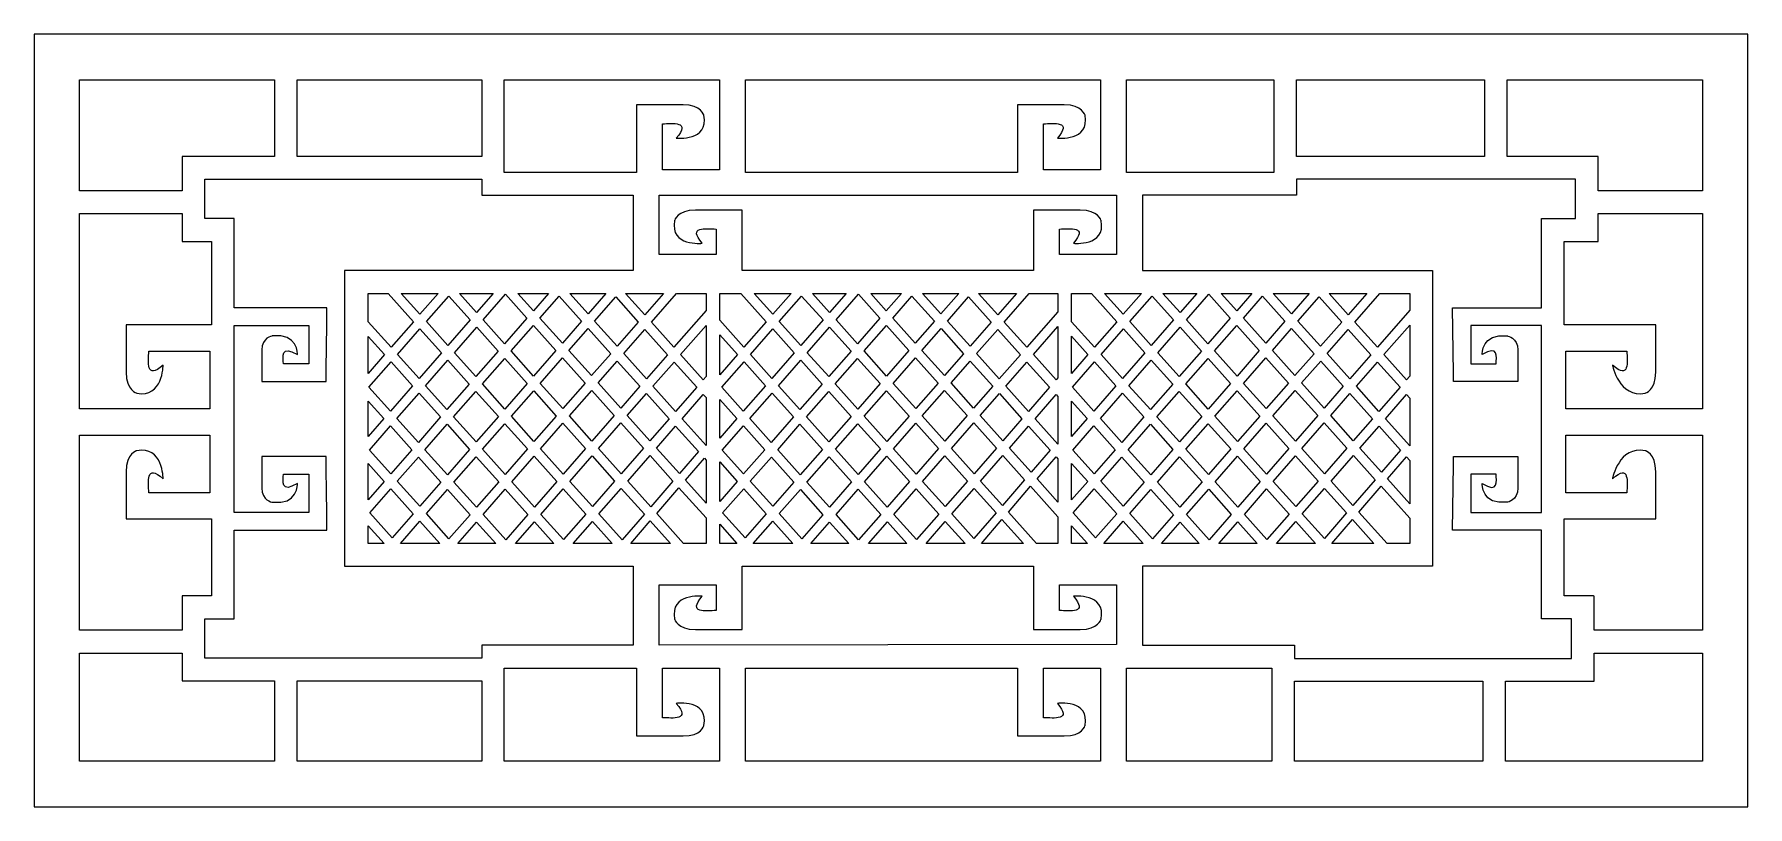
# Model space of a CAD drawing. Header units: centimetres. Extents: x -1.98 to 1.98, y -0.89 to 0.89.
import ezdxf

# ---------------------------------------------------------------- set-up
doc = ezdxf.new("R2010")
doc.units = ezdxf.units.CM
doc.header["$MEASUREMENT"] = 0
doc.layers.add('Layer 1', color=7, linetype='Continuous')

msp = doc.modelspace()

# ---------------------------------------------------------------- linework, layer by layer
at = {"layer": 'Layer 1', "color": 15}
for points, knots in [([(1.87416, 0.89215), (1.87416, 0.89215), (1.97857, 0.89215), (1.97857, 0.89215), (1.97857, 0.89215), (1.97857, 0.89215), (1.97857, 0.78657), (1.97857, 0.78657), (1.97857, 0.78657), (1.97857, 0.78657), (1.97857, -0.78657), (1.97857, -0.78657), (1.97857, -0.78657), (1.97857, -0.78657), (1.97857, -0.89215), (1.97857, -0.89215), (1.97857, -0.89215), (1.97857, -0.89215), (1.87416, -0.89215), (1.87416, -0.89215), (1.87416, -0.89215), (1.87416, -0.89215), (-1.87415, -0.89215), (-1.87415, -0.89215), (-1.87415, -0.89215), (-1.87415, -0.89215), (-1.97856, -0.89215), (-1.97856, -0.89215), (-1.97856, -0.89215), (-1.97856, -0.89215), (-1.97856, -0.78657), (-1.97856, -0.78657), (-1.97856, -0.78657), (-1.97856, -0.78657), (-1.97856, 0.78657), (-1.97856, 0.78657), (-1.97856, 0.78657), (-1.97856, 0.78657), (-1.97856, 0.89215), (-1.97856, 0.89215), (-1.97856, 0.89215), (-1.97856, 0.89215), (-1.87415, 0.89215), (-1.87415, 0.89215), (-1.87415, 0.89215), (-1.87415, 0.89215), (1.87416, 0.89215), (1.87416, 0.89215)], [0, 0, 0, 0, 0.0769231, 0.0769231, 0.0769231, 0.0769231, 0.1538462, 0.1538462, 0.1538462, 0.1538462, 0.2307692, 0.2307692, 0.2307692, 0.2307692, 0.3076923, 0.3076923, 0.3076923, 0.3076923, 0.3846154, 0.3846154, 0.3846154, 0.3846154, 0.4615385, 0.4615385, 0.4615385, 0.4615385, 0.5384615, 0.5384615, 0.5384615, 0.5384615, 0.6153846, 0.6153846, 0.6153846, 0.6153846, 0.6923077, 0.6923077, 0.6923077, 0.6923077, 0.7692308, 0.7692308, 0.7692308, 0.7692308, 0.8461538, 0.8461538, 0.8461538, 0.8461538, 1, 1, 1, 1]), ([(-1.87415, 0.53059), (-1.87415, 0.53059), (-1.63708, 0.53059), (-1.63708, 0.53059), (-1.63708, 0.53059), (-1.63708, 0.53059), (-1.63708, 0.55709), (-1.63708, 0.55709), (-1.63708, 0.55709), (-1.63708, 0.55709), (-1.63708, 0.58013), (-1.63708, 0.58013), (-1.63708, 0.58013), (-1.63708, 0.58013), (-1.63708, 0.60988), (-1.63708, 0.60988), (-1.63708, 0.60988), (-1.63708, 0.60988), (-1.4237, 0.60988), (-1.4237, 0.60988), (-1.4237, 0.60988), (-1.4237, 0.60988), (-1.4237, 0.78657), (-1.4237, 0.78657), (-1.4237, 0.78657), (-1.4237, 0.78657), (-1.87415, 0.78657), (-1.87415, 0.78657), (-1.87415, 0.78657), (-1.87415, 0.78657), (-1.87415, 0.53059), (-1.87415, 0.53059)], [0, 0, 0, 0, 0.1111111, 0.1111111, 0.1111111, 0.1111111, 0.2222222, 0.2222222, 0.2222222, 0.2222222, 0.3333333, 0.3333333, 0.3333333, 0.3333333, 0.4444444, 0.4444444, 0.4444444, 0.4444444, 0.5555556, 0.5555556, 0.5555556, 0.5555556, 0.6666667, 0.6666667, 0.6666667, 0.6666667, 0.7777778, 0.7777778, 0.7777778, 0.7777778, 1, 1, 1, 1]), ([(-1.37149, 0.78657), (-1.37149, 0.78657), (-1.37149, 0.60988), (-1.37149, 0.60988), (-1.37149, 0.60988), (-1.37149, 0.60988), (-0.9453, 0.60988), (-0.9453, 0.60988), (-0.9453, 0.60988), (-0.9453, 0.60988), (-0.9453, 0.78657), (-0.9453, 0.78657), (-0.9453, 0.78657), (-0.9453, 0.78657), (-1.37149, 0.78657), (-1.37149, 0.78657)], [0, 0, 0, 0, 0.2, 0.2, 0.2, 0.2, 0.4, 0.4, 0.4, 0.4, 0.6, 0.6, 0.6, 0.6, 1, 1, 1, 1]), ([(-0.89309, 0.78657), (-0.89309, 0.78657), (-0.89309, 0.57306), (-0.89309, 0.57306), (-0.89309, 0.57306), (-0.89309, 0.57306), (-0.58791, 0.57306), (-0.58791, 0.57306), (-0.58791, 0.57306), (-0.58791, 0.57306), (-0.58791, 0.72913), (-0.58791, 0.72913), (-0.58791, 0.72913), (-0.58791, 0.72913), (-0.52798, 0.72913), (-0.52798, 0.72913), (-0.52798, 0.72913), (-0.52798, 0.72913), (-0.48004, 0.72913), (-0.48004, 0.72913), (-0.48004, 0.72913), (-0.43757, 0.72913), (-0.4321, 0.70489), (-0.4321, 0.70489), (-0.4321, 0.70489), (-0.42011, 0.64429), (-0.49602, 0.65237), (-0.49602, 0.65237), (-0.49602, 0.65237), (-0.46052, 0.69248), (-0.50447, 0.68588), (-0.52798, 0.68532), (-0.52798, 0.68532), (-0.52798, 0.68532), (-0.52798, 0.57933), (-0.52798, 0.57933), (-0.52798, 0.57933), (-0.52798, 0.57933), (-0.39614, 0.57933), (-0.39614, 0.57933), (-0.39614, 0.57933), (-0.39614, 0.57933), (-0.39614, 0.78657), (-0.39614, 0.78657), (-0.39614, 0.78657), (-0.39614, 0.78657), (-0.89309, 0.78657), (-0.89309, 0.78657)], [0, 0, 0, 0, 0.0769231, 0.0769231, 0.0769231, 0.0769231, 0.1538462, 0.1538462, 0.1538462, 0.1538462, 0.2307692, 0.2307692, 0.2307692, 0.2307692, 0.3076923, 0.3076923, 0.3076923, 0.3076923, 0.3846154, 0.3846154, 0.3846154, 0.3846154, 0.4615385, 0.4615385, 0.4615385, 0.4615385, 0.5384615, 0.5384615, 0.5384615, 0.5384615, 0.6153846, 0.6153846, 0.6153846, 0.6153846, 0.6923077, 0.6923077, 0.6923077, 0.6923077, 0.7692308, 0.7692308, 0.7692308, 0.7692308, 0.8461538, 0.8461538, 0.8461538, 0.8461538, 1, 1, 1, 1]), ([(-0.33621, 0.78657), (-0.33621, 0.78657), (-0.33621, 0.57306), (-0.33621, 0.57306), (-0.33621, 0.57306), (-0.33621, 0.57306), (0.29229, 0.57306), (0.29229, 0.57306), (0.29229, 0.57306), (0.29229, 0.57306), (0.29229, 0.72913), (0.29229, 0.72913), (0.29229, 0.72913), (0.29229, 0.72913), (0.35221, 0.72913), (0.35221, 0.72913), (0.35221, 0.72913), (0.35221, 0.72913), (0.40016, 0.72913), (0.40016, 0.72913), (0.40016, 0.72913), (0.44263, 0.72913), (0.4481, 0.70489), (0.4481, 0.70489), (0.4481, 0.70489), (0.46008, 0.64429), (0.38418, 0.65237), (0.38418, 0.65237), (0.38418, 0.65237), (0.41968, 0.69248), (0.37573, 0.68588), (0.35221, 0.68532), (0.35221, 0.68532), (0.35221, 0.68532), (0.35221, 0.57933), (0.35221, 0.57933), (0.35221, 0.57933), (0.35221, 0.57933), (0.48406, 0.57933), (0.48406, 0.57933), (0.48406, 0.57933), (0.48406, 0.57933), (0.48406, 0.78657), (0.48406, 0.78657), (0.48406, 0.78657), (0.48406, 0.78657), (-0.33621, 0.78657), (-0.33621, 0.78657)], [0, 0, 0, 0, 0.0769231, 0.0769231, 0.0769231, 0.0769231, 0.1538462, 0.1538462, 0.1538462, 0.1538462, 0.2307692, 0.2307692, 0.2307692, 0.2307692, 0.3076923, 0.3076923, 0.3076923, 0.3076923, 0.3846154, 0.3846154, 0.3846154, 0.3846154, 0.4615385, 0.4615385, 0.4615385, 0.4615385, 0.5384615, 0.5384615, 0.5384615, 0.5384615, 0.6153846, 0.6153846, 0.6153846, 0.6153846, 0.6923077, 0.6923077, 0.6923077, 0.6923077, 0.7692308, 0.7692308, 0.7692308, 0.7692308, 0.8461538, 0.8461538, 0.8461538, 0.8461538, 1, 1, 1, 1]), ([(0.54398, 0.78657), (0.54398, 0.78657), (0.54398, 0.57306), (0.54398, 0.57306), (0.54398, 0.57306), (0.54398, 0.57306), (0.88429, 0.57306), (0.88429, 0.57306), (0.88429, 0.57306), (0.88429, 0.57306), (0.88429, 0.60988), (0.88429, 0.60988), (0.88429, 0.60988), (0.88429, 0.60988), (0.88429, 0.78657), (0.88429, 0.78657), (0.88429, 0.78657), (0.88429, 0.78657), (0.54398, 0.78657), (0.54398, 0.78657)], [0, 0, 0, 0, 0.1666667, 0.1666667, 0.1666667, 0.1666667, 0.3333333, 0.3333333, 0.3333333, 0.3333333, 0.5, 0.5, 0.5, 0.5, 0.6666667, 0.6666667, 0.6666667, 0.6666667, 1, 1, 1, 1]), ([(0.9365, 0.78657), (0.9365, 0.78657), (0.9365, 0.60988), (0.9365, 0.60988), (0.9365, 0.60988), (0.9365, 0.60988), (1.37093, 0.60988), (1.37093, 0.60988), (1.37093, 0.60988), (1.37093, 0.60988), (1.37093, 0.78657), (1.37093, 0.78657), (1.37093, 0.78657), (1.37093, 0.78657), (0.9365, 0.78657), (0.9365, 0.78657)], [0, 0, 0, 0, 0.2, 0.2, 0.2, 0.2, 0.4, 0.4, 0.4, 0.4, 0.6, 0.6, 0.6, 0.6, 1, 1, 1, 1]), ([(1.42313, 0.78657), (1.42313, 0.78657), (1.42313, 0.60988), (1.42313, 0.60988), (1.42313, 0.60988), (1.42313, 0.60988), (1.633, 0.60988), (1.633, 0.60988), (1.633, 0.60988), (1.633, 0.60988), (1.633, 0.58013), (1.633, 0.58013), (1.633, 0.58013), (1.633, 0.58013), (1.633, 0.55709), (1.633, 0.55709), (1.633, 0.55709), (1.633, 0.55709), (1.633, 0.53059), (1.633, 0.53059), (1.633, 0.53059), (1.633, 0.53059), (1.87416, 0.53059), (1.87416, 0.53059), (1.87416, 0.53059), (1.87416, 0.53059), (1.87416, 0.78657), (1.87416, 0.78657), (1.87416, 0.78657), (1.87416, 0.78657), (1.42313, 0.78657), (1.42313, 0.78657)], [0, 0, 0, 0, 0.1111111, 0.1111111, 0.1111111, 0.1111111, 0.2222222, 0.2222222, 0.2222222, 0.2222222, 0.3333333, 0.3333333, 0.3333333, 0.3333333, 0.4444444, 0.4444444, 0.4444444, 0.4444444, 0.5555556, 0.5555556, 0.5555556, 0.5555556, 0.6666667, 0.6666667, 0.6666667, 0.6666667, 0.7777778, 0.7777778, 0.7777778, 0.7777778, 1, 1, 1, 1]), ([(-1.45315, -0.12391), (-1.45315, -0.12391), (-1.45315, -0.08351), (-1.45315, -0.08351), (-1.45315, -0.08351), (-1.45315, -0.08351), (-1.3044, -0.08351), (-1.3044, -0.08351), (-1.3044, -0.08351), (-1.3044, -0.08351), (-1.30444, -0.09159), (-1.30444, -0.09159), (-1.30444, -0.09159), (-1.30444, -0.14704), (-1.30264, -0.19964), (-1.30264, -0.25319), (-1.30264, -0.25319), (-1.30264, -0.25319), (-1.51672, -0.25319), (-1.51672, -0.25319), (-1.51672, -0.25319), (-1.51672, -0.25319), (-1.51672, -0.40517), (-1.51672, -0.40517), (-1.51672, -0.40517), (-1.51672, -0.40517), (-1.51672, -0.44258), (-1.51672, -0.44258), (-1.51672, -0.44258), (-1.51672, -0.44258), (-1.51672, -0.45796), (-1.51672, -0.45796), (-1.51672, -0.45796), (-1.51672, -0.45796), (-1.58488, -0.45796), (-1.58488, -0.45796), (-1.58488, -0.45796), (-1.58488, -0.45796), (-1.58488, -0.54869), (-1.58488, -0.54869), (-1.58488, -0.54869), (-1.58488, -0.54869), (-0.9453, -0.54869), (-0.9453, -0.54869), (-0.9453, -0.54869), (-0.9453, -0.54869), (-0.9453, -0.5192), (-0.9453, -0.5192), (-0.9453, -0.5192), (-0.9453, -0.5192), (-0.9453, -0.5192), (-0.9453, -0.5192), (-0.9453, -0.5192), (-0.9453, -0.5192), (-0.59552, -0.5192), (-0.59552, -0.5192), (-0.59552, -0.5192), (-0.59552, -0.5192), (-0.59552, -0.3367), (-0.59552, -0.3367), (-0.59552, -0.3367), (-0.59552, -0.3367), (-1.26201, -0.3367), (-1.26201, -0.3367), (-1.26201, -0.3367), (-1.26201, -0.3367), (-1.26201, -0.31799), (-1.26201, -0.31799), (-1.26201, -0.31799), (-1.26201, -0.31799), (-1.26201, -0.28391), (-1.26201, -0.28391), (-1.26201, -0.28391), (-1.26201, -0.28391), (-1.26201, 0.29365), (-1.26201, 0.29365), (-1.26201, 0.29365), (-1.26201, 0.29365), (-1.26201, 0.34588), (-1.26201, 0.34588), (-1.26201, 0.34588), (-1.26201, 0.34588), (-1.26201, 0.34644), (-1.26201, 0.34644), (-1.26201, 0.34644), (-1.26201, 0.34644), (-0.59552, 0.34644), (-0.59552, 0.34644), (-0.59552, 0.34644), (-0.59552, 0.34644), (-0.59552, 0.52027), (-0.59552, 0.52027), (-0.59552, 0.52027), (-0.59552, 0.52027), (-0.9453, 0.52027), (-0.9453, 0.52027), (-0.9453, 0.52027), (-0.9453, 0.52027), (-0.9453, 0.52621), (-0.9453, 0.52621), (-0.9453, 0.52621), (-0.9453, 0.52621), (-0.9453, 0.55709), (-0.9453, 0.55709), (-0.9453, 0.55709), (-0.9453, 0.55709), (-1.58488, 0.55709), (-1.58488, 0.55709), (-1.58488, 0.55709), (-1.58488, 0.55709), (-1.58488, 0.46623), (-1.58488, 0.46623), (-1.58488, 0.46623), (-1.58488, 0.46623), (-1.56892, 0.46623), (-1.56892, 0.46623), (-1.56892, 0.46623), (-1.56892, 0.46623), (-1.51672, 0.46623), (-1.51672, 0.46623), (-1.51672, 0.46623), (-1.51672, 0.46623), (-1.51672, 0.41344), (-1.51672, 0.41344), (-1.51672, 0.41344), (-1.51672, 0.41344), (-1.51672, 0.25989), (-1.51672, 0.25989), (-1.51672, 0.25989), (-1.51672, 0.25989), (-1.30264, 0.25989), (-1.30264, 0.25989), (-1.30264, 0.25989), (-1.30264, 0.20634), (-1.30444, 0.15374), (-1.30444, 0.09829), (-1.30444, 0.09829), (-1.30444, 0.09829), (-1.3044, 0.09021), (-1.3044, 0.09021), (-1.3044, 0.09021), (-1.3044, 0.09021), (-1.45315, 0.09021), (-1.45315, 0.09021), (-1.45315, 0.09021), (-1.45315, 0.09021), (-1.45315, 0.13061), (-1.45315, 0.13061), (-1.45315, 0.13061), (-1.45315, 0.13061), (-1.45315, 0.16293), (-1.45315, 0.16293), (-1.45315, 0.16293), (-1.45315, 0.19156), (-1.42918, 0.19525), (-1.42918, 0.19525), (-1.42918, 0.19525), (-1.36925, 0.20333), (-1.37056, 0.15216), (-1.37056, 0.15216), (-1.37056, 0.15216), (-1.41022, 0.17609), (-1.40369, 0.14646), (-1.40314, 0.13061), (-1.40314, 0.13061), (-1.40314, 0.13061), (-1.34466, 0.13061), (-1.34466, 0.13061), (-1.34466, 0.13061), (-1.34466, 0.13061), (-1.34466, 0.21949), (-1.34466, 0.21949), (-1.34466, 0.21949), (-1.34466, 0.21949), (-1.51672, 0.21949), (-1.51672, 0.21949), (-1.51672, 0.21949), (-1.51672, 0.21949), (-1.51672, -0.21279), (-1.51672, -0.21279), (-1.51672, -0.21279), (-1.51672, -0.21279), (-1.34466, -0.21279), (-1.34466, -0.21279), (-1.34466, -0.21279), (-1.34466, -0.21279), (-1.34466, -0.12391), (-1.34466, -0.12391), (-1.34466, -0.12391), (-1.34466, -0.12391), (-1.40314, -0.12391), (-1.40314, -0.12391), (-1.40314, -0.12391), (-1.40369, -0.13976), (-1.41022, -0.16939), (-1.37056, -0.14546), (-1.37056, -0.14546), (-1.37056, -0.14546), (-1.36925, -0.19663), (-1.42918, -0.18855), (-1.42918, -0.18855), (-1.42918, -0.18855), (-1.45315, -0.18486), (-1.45315, -0.15623), (-1.45315, -0.15623), (-1.45315, -0.15623), (-1.45315, -0.12391), (-1.45315, -0.12391)], [0, 0, 0, 0, 0.0188679, 0.0188679, 0.0188679, 0.0188679, 0.0377358, 0.0377358, 0.0377358, 0.0377358, 0.0566038, 0.0566038, 0.0566038, 0.0566038, 0.0754717, 0.0754717, 0.0754717, 0.0754717, 0.0943396, 0.0943396, 0.0943396, 0.0943396, 0.1132075, 0.1132075, 0.1132075, 0.1132075, 0.1320755, 0.1320755, 0.1320755, 0.1320755, 0.1509434, 0.1509434, 0.1509434, 0.1509434, 0.1698113, 0.1698113, 0.1698113, 0.1698113, 0.1886792, 0.1886792, 0.1886792, 0.1886792, 0.2075472, 0.2075472, 0.2075472, 0.2075472, 0.2264151, 0.2264151, 0.2264151, 0.2264151, 0.245283, 0.245283, 0.245283, 0.245283, 0.2641509, 0.2641509, 0.2641509, 0.2641509, 0.2830189, 0.2830189, 0.2830189, 0.2830189, 0.3018868, 0.3018868, 0.3018868, 0.3018868, 0.3207547, 0.3207547, 0.3207547, 0.3207547, 0.3396226, 0.3396226, 0.3396226, 0.3396226, 0.3584906, 0.3584906, 0.3584906, 0.3584906, 0.3773585, 0.3773585, 0.3773585, 0.3773585, 0.3962264, 0.3962264, 0.3962264, 0.3962264, 0.4150943, 0.4150943, 0.4150943, 0.4150943, 0.4339623, 0.4339623, 0.4339623, 0.4339623, 0.4528302, 0.4528302, 0.4528302, 0.4528302, 0.4716981, 0.4716981, 0.4716981, 0.4716981, 0.490566, 0.490566, 0.490566, 0.490566, 0.509434, 0.509434, 0.509434, 0.509434, 0.5283019, 0.5283019, 0.5283019, 0.5283019, 0.5471698, 0.5471698, 0.5471698, 0.5471698, 0.5660377, 0.5660377, 0.5660377, 0.5660377, 0.5849057, 0.5849057, 0.5849057, 0.5849057, 0.6037736, 0.6037736, 0.6037736, 0.6037736, 0.6226415, 0.6226415, 0.6226415, 0.6226415, 0.6415094, 0.6415094, 0.6415094, 0.6415094, 0.6603774, 0.6603774, 0.6603774, 0.6603774, 0.6792453, 0.6792453, 0.6792453, 0.6792453, 0.6981132, 0.6981132, 0.6981132, 0.6981132, 0.7169811, 0.7169811, 0.7169811, 0.7169811, 0.7358491, 0.7358491, 0.7358491, 0.7358491, 0.754717, 0.754717, 0.754717, 0.754717, 0.7735849, 0.7735849, 0.7735849, 0.7735849, 0.7924528, 0.7924528, 0.7924528, 0.7924528, 0.8113208, 0.8113208, 0.8113208, 0.8113208, 0.8301887, 0.8301887, 0.8301887, 0.8301887, 0.8490566, 0.8490566, 0.8490566, 0.8490566, 0.8679245, 0.8679245, 0.8679245, 0.8679245, 0.8867925, 0.8867925, 0.8867925, 0.8867925, 0.9056604, 0.9056604, 0.9056604, 0.9056604, 0.9245283, 0.9245283, 0.9245283, 0.9245283, 0.9433962, 0.9433962, 0.9433962, 0.9433962, 0.9622642, 0.9622642, 0.9622642, 0.9622642, 1, 1, 1, 1]), ([(1.44758, -0.12391), (1.44758, -0.12391), (1.44758, -0.08351), (1.44758, -0.08351), (1.44758, -0.08351), (1.44758, -0.08351), (1.29882, -0.08351), (1.29882, -0.08351), (1.29882, -0.08351), (1.29882, -0.08351), (1.29886, -0.09159), (1.29886, -0.09159), (1.29886, -0.09159), (1.29886, -0.14704), (1.29706, -0.19964), (1.29706, -0.25319), (1.29706, -0.25319), (1.29706, -0.25319), (1.50212, -0.25319), (1.50212, -0.25319), (1.50212, -0.25319), (1.50212, -0.25319), (1.50212, -0.40517), (1.50212, -0.40517), (1.50212, -0.40517), (1.50212, -0.40517), (1.50212, -0.44258), (1.50212, -0.44258), (1.50212, -0.44258), (1.50212, -0.44258), (1.50212, -0.45796), (1.50212, -0.45796), (1.50212, -0.45796), (1.50212, -0.45796), (1.57152, -0.45796), (1.57152, -0.45796), (1.57152, -0.45796), (1.57152, -0.45796), (1.57152, -0.5496), (1.57152, -0.5496), (1.57152, -0.5496), (1.57152, -0.5496), (0.93194, -0.5496), (0.93194, -0.5496), (0.93194, -0.5496), (0.93194, -0.5496), (0.93194, -0.5192), (0.93194, -0.5192), (0.93194, -0.5192), (0.93194, -0.5192), (0.93194, -0.5192), (0.93194, -0.5192), (0.93194, -0.5192), (0.93194, -0.5192), (0.58096, -0.5192), (0.58096, -0.5192), (0.58096, -0.5192), (0.58096, -0.5192), (0.58096, -0.3367), (0.58096, -0.3367), (0.58096, -0.3367), (0.58096, -0.3367), (1.25047, -0.3367), (1.25047, -0.3367), (1.25047, -0.3367), (1.25047, -0.3367), (1.25047, -0.31799), (1.25047, -0.31799), (1.25047, -0.31799), (1.25047, -0.31799), (1.25047, -0.28391), (1.25047, -0.28391), (1.25047, -0.28391), (1.25047, -0.28391), (1.25047, 0.29365), (1.25047, 0.29365), (1.25047, 0.29365), (1.25047, 0.29365), (1.25047, 0.34588), (1.25047, 0.34588), (1.25047, 0.34588), (1.25047, 0.34588), (1.25047, 0.34644), (1.25047, 0.34644), (1.25047, 0.34644), (1.25047, 0.34644), (0.58096, 0.34644), (0.58096, 0.34644), (0.58096, 0.34644), (0.58096, 0.34644), (0.58096, 0.52027), (0.58096, 0.52027), (0.58096, 0.52027), (0.58096, 0.52027), (0.93194, 0.52027), (0.93194, 0.52027), (0.93194, 0.52027), (0.93194, 0.52027), (0.93194, 0.52027), (0.93194, 0.52027), (0.93194, 0.52027), (0.93194, 0.52027), (0.9365, 0.52027), (0.9365, 0.52027), (0.9365, 0.52027), (0.9365, 0.52027), (0.9365, 0.55709), (0.9365, 0.55709), (0.9365, 0.55709), (0.9365, 0.55709), (1.5808, 0.55709), (1.5808, 0.55709), (1.5808, 0.55709), (1.5808, 0.55709), (1.5808, 0.46623), (1.5808, 0.46623), (1.5808, 0.46623), (1.5808, 0.46623), (1.55432, 0.46623), (1.55432, 0.46623), (1.55432, 0.46623), (1.55432, 0.46623), (1.50212, 0.46623), (1.50212, 0.46623), (1.50212, 0.46623), (1.50212, 0.46623), (1.50212, 0.41344), (1.50212, 0.41344), (1.50212, 0.41344), (1.50212, 0.41344), (1.50212, 0.25989), (1.50212, 0.25989), (1.50212, 0.25989), (1.50212, 0.25989), (1.29706, 0.25989), (1.29706, 0.25989), (1.29706, 0.25989), (1.29706, 0.20634), (1.29886, 0.15374), (1.29886, 0.09829), (1.29886, 0.09829), (1.29886, 0.09829), (1.29882, 0.09021), (1.29882, 0.09021), (1.29882, 0.09021), (1.29882, 0.09021), (1.44758, 0.09021), (1.44758, 0.09021), (1.44758, 0.09021), (1.44758, 0.09021), (1.44758, 0.13061), (1.44758, 0.13061), (1.44758, 0.13061), (1.44758, 0.13061), (1.44758, 0.16293), (1.44758, 0.16293), (1.44758, 0.16293), (1.44758, 0.19156), (1.4236, 0.19525), (1.4236, 0.19525), (1.4236, 0.19525), (1.36368, 0.20333), (1.36498, 0.15216), (1.36498, 0.15216), (1.36498, 0.15216), (1.40465, 0.17609), (1.39812, 0.14646), (1.39757, 0.13061), (1.39757, 0.13061), (1.39757, 0.13061), (1.33908, 0.13061), (1.33908, 0.13061), (1.33908, 0.13061), (1.33908, 0.13061), (1.33908, 0.21949), (1.33908, 0.21949), (1.33908, 0.21949), (1.33908, 0.21949), (1.50212, 0.21949), (1.50212, 0.21949), (1.50212, 0.21949), (1.50212, 0.21949), (1.50212, -0.21279), (1.50212, -0.21279), (1.50212, -0.21279), (1.50212, -0.21279), (1.33908, -0.21279), (1.33908, -0.21279), (1.33908, -0.21279), (1.33908, -0.21279), (1.33908, -0.12391), (1.33908, -0.12391), (1.33908, -0.12391), (1.33908, -0.12391), (1.39757, -0.12391), (1.39757, -0.12391), (1.39757, -0.12391), (1.39812, -0.13976), (1.40465, -0.16939), (1.36498, -0.14546), (1.36498, -0.14546), (1.36498, -0.14546), (1.36368, -0.19663), (1.4236, -0.18855), (1.4236, -0.18855), (1.4236, -0.18855), (1.44758, -0.18486), (1.44758, -0.15623), (1.44758, -0.15623), (1.44758, -0.15623), (1.44758, -0.12391), (1.44758, -0.12391)], [0, 0, 0, 0, 0.0185185, 0.0185185, 0.0185185, 0.0185185, 0.037037, 0.037037, 0.037037, 0.037037, 0.0555556, 0.0555556, 0.0555556, 0.0555556, 0.0740741, 0.0740741, 0.0740741, 0.0740741, 0.0925926, 0.0925926, 0.0925926, 0.0925926, 0.1111111, 0.1111111, 0.1111111, 0.1111111, 0.1296296, 0.1296296, 0.1296296, 0.1296296, 0.1481481, 0.1481481, 0.1481481, 0.1481481, 0.1666667, 0.1666667, 0.1666667, 0.1666667, 0.1851852, 0.1851852, 0.1851852, 0.1851852, 0.2037037, 0.2037037, 0.2037037, 0.2037037, 0.2222222, 0.2222222, 0.2222222, 0.2222222, 0.2407407, 0.2407407, 0.2407407, 0.2407407, 0.2592593, 0.2592593, 0.2592593, 0.2592593, 0.2777778, 0.2777778, 0.2777778, 0.2777778, 0.2962963, 0.2962963, 0.2962963, 0.2962963, 0.3148148, 0.3148148, 0.3148148, 0.3148148, 0.3333333, 0.3333333, 0.3333333, 0.3333333, 0.3518519, 0.3518519, 0.3518519, 0.3518519, 0.3703704, 0.3703704, 0.3703704, 0.3703704, 0.3888889, 0.3888889, 0.3888889, 0.3888889, 0.4074074, 0.4074074, 0.4074074, 0.4074074, 0.4259259, 0.4259259, 0.4259259, 0.4259259, 0.4444444, 0.4444444, 0.4444444, 0.4444444, 0.462963, 0.462963, 0.462963, 0.462963, 0.4814815, 0.4814815, 0.4814815, 0.4814815, 0.5, 0.5, 0.5, 0.5, 0.5185185, 0.5185185, 0.5185185, 0.5185185, 0.537037, 0.537037, 0.537037, 0.537037, 0.5555556, 0.5555556, 0.5555556, 0.5555556, 0.5740741, 0.5740741, 0.5740741, 0.5740741, 0.5925926, 0.5925926, 0.5925926, 0.5925926, 0.6111111, 0.6111111, 0.6111111, 0.6111111, 0.6296296, 0.6296296, 0.6296296, 0.6296296, 0.6481481, 0.6481481, 0.6481481, 0.6481481, 0.6666667, 0.6666667, 0.6666667, 0.6666667, 0.6851852, 0.6851852, 0.6851852, 0.6851852, 0.7037037, 0.7037037, 0.7037037, 0.7037037, 0.7222222, 0.7222222, 0.7222222, 0.7222222, 0.7407407, 0.7407407, 0.7407407, 0.7407407, 0.7592593, 0.7592593, 0.7592593, 0.7592593, 0.7777778, 0.7777778, 0.7777778, 0.7777778, 0.7962963, 0.7962963, 0.7962963, 0.7962963, 0.8148148, 0.8148148, 0.8148148, 0.8148148, 0.8333333, 0.8333333, 0.8333333, 0.8333333, 0.8518519, 0.8518519, 0.8518519, 0.8518519, 0.8703704, 0.8703704, 0.8703704, 0.8703704, 0.8888889, 0.8888889, 0.8888889, 0.8888889, 0.9074074, 0.9074074, 0.9074074, 0.9074074, 0.9259259, 0.9259259, 0.9259259, 0.9259259, 0.9444444, 0.9444444, 0.9444444, 0.9444444, 0.962963, 0.962963, 0.962963, 0.962963, 1, 1, 1, 1]), ([(-0.34382, 0.34644), (-0.34382, 0.34644), (0.32926, 0.34644), (0.32926, 0.34644), (0.32926, 0.34644), (0.32926, 0.34644), (0.32926, 0.48613), (0.32926, 0.48613), (0.32926, 0.48613), (0.32926, 0.48613), (0.38918, 0.48613), (0.38918, 0.48613), (0.38918, 0.48613), (0.38918, 0.48613), (0.43713, 0.48613), (0.43713, 0.48613), (0.43713, 0.48613), (0.4796, 0.48613), (0.48507, 0.46189), (0.48507, 0.46189), (0.48507, 0.46189), (0.49706, 0.40129), (0.42115, 0.40937), (0.42115, 0.40937), (0.42115, 0.40937), (0.45665, 0.44948), (0.4127, 0.44288), (0.38918, 0.44232), (0.38918, 0.44232), (0.38918, 0.44232), (0.38918, 0.38318), (0.38918, 0.38318), (0.38918, 0.38318), (0.38918, 0.38318), (0.52103, 0.38318), (0.52103, 0.38318), (0.52103, 0.38318), (0.52103, 0.38318), (0.52103, 0.52027), (0.52103, 0.52027), (0.52103, 0.52027), (0.52103, 0.52027), (-0.53559, 0.52027), (-0.53559, 0.52027), (-0.53559, 0.52027), (-0.53559, 0.52027), (-0.53559, 0.38318), (-0.53559, 0.38318), (-0.53559, 0.38318), (-0.53559, 0.38318), (-0.40375, 0.38318), (-0.40375, 0.38318), (-0.40375, 0.38318), (-0.40375, 0.38318), (-0.40375, 0.44232), (-0.40375, 0.44232), (-0.40375, 0.44232), (-0.42727, 0.44288), (-0.47122, 0.44948), (-0.43571, 0.40937), (-0.43571, 0.40937), (-0.43571, 0.40937), (-0.51162, 0.40129), (-0.49964, 0.46189), (-0.49964, 0.46189), (-0.49964, 0.46189), (-0.49417, 0.48613), (-0.45169, 0.48613), (-0.45169, 0.48613), (-0.45169, 0.48613), (-0.40375, 0.48613), (-0.40375, 0.48613), (-0.40375, 0.48613), (-0.40375, 0.48613), (-0.34382, 0.48613), (-0.34382, 0.48613), (-0.34382, 0.48613), (-0.34382, 0.48613), (-0.34382, 0.34644), (-0.34382, 0.34644)], [0, 0, 0, 0, 0.047619, 0.047619, 0.047619, 0.047619, 0.0952381, 0.0952381, 0.0952381, 0.0952381, 0.1428571, 0.1428571, 0.1428571, 0.1428571, 0.1904762, 0.1904762, 0.1904762, 0.1904762, 0.2380952, 0.2380952, 0.2380952, 0.2380952, 0.2857143, 0.2857143, 0.2857143, 0.2857143, 0.3333333, 0.3333333, 0.3333333, 0.3333333, 0.3809524, 0.3809524, 0.3809524, 0.3809524, 0.4285714, 0.4285714, 0.4285714, 0.4285714, 0.4761905, 0.4761905, 0.4761905, 0.4761905, 0.5238095, 0.5238095, 0.5238095, 0.5238095, 0.5714286, 0.5714286, 0.5714286, 0.5714286, 0.6190476, 0.6190476, 0.6190476, 0.6190476, 0.6666667, 0.6666667, 0.6666667, 0.6666667, 0.7142857, 0.7142857, 0.7142857, 0.7142857, 0.7619048, 0.7619048, 0.7619048, 0.7619048, 0.8095238, 0.8095238, 0.8095238, 0.8095238, 0.8571429, 0.8571429, 0.8571429, 0.8571429, 0.9047619, 0.9047619, 0.9047619, 0.9047619, 1, 1, 1, 1]), ([(-1.87415, 0.02718), (-1.87415, 0.02718), (-1.57308, 0.02718), (-1.57308, 0.02718), (-1.57308, 0.02718), (-1.57308, 0.02718), (-1.57308, 0.16021), (-1.57308, 0.16021), (-1.57308, 0.16021), (-1.57308, 0.16021), (-1.7141, 0.16021), (-1.7141, 0.16021), (-1.7141, 0.16021), (-1.71467, 0.13644), (-1.72129, 0.09199), (-1.68102, 0.12789), (-1.68102, 0.12789), (-1.68102, 0.12789), (-1.68106, 0.05113), (-1.7419, 0.06325), (-1.7419, 0.06325), (-1.7419, 0.06325), (-1.76624, 0.06878), (-1.76624, 0.11173), (-1.76624, 0.11173), (-1.76624, 0.11173), (-1.76624, 0.16021), (-1.76624, 0.16021), (-1.76624, 0.16021), (-1.76624, 0.16021), (-1.76624, 0.22081), (-1.76624, 0.22081), (-1.76624, 0.22081), (-1.76624, 0.22081), (-1.56892, 0.22081), (-1.56892, 0.22081), (-1.56892, 0.22081), (-1.56892, 0.22081), (-1.56892, 0.41344), (-1.56892, 0.41344), (-1.56892, 0.41344), (-1.56892, 0.41344), (-1.58488, 0.41344), (-1.58488, 0.41344), (-1.58488, 0.41344), (-1.58488, 0.41344), (-1.63708, 0.41344), (-1.63708, 0.41344), (-1.63708, 0.41344), (-1.63708, 0.41344), (-1.63708, 0.46623), (-1.63708, 0.46623), (-1.63708, 0.46623), (-1.63708, 0.46623), (-1.63708, 0.4778), (-1.63708, 0.4778), (-1.63708, 0.4778), (-1.63708, 0.4778), (-1.87415, 0.4778), (-1.87415, 0.4778), (-1.87415, 0.4778), (-1.87415, 0.4778), (-1.87415, 0.02718), (-1.87415, 0.02718)], [0, 0, 0, 0, 0.0588235, 0.0588235, 0.0588235, 0.0588235, 0.1176471, 0.1176471, 0.1176471, 0.1176471, 0.1764706, 0.1764706, 0.1764706, 0.1764706, 0.2352941, 0.2352941, 0.2352941, 0.2352941, 0.2941176, 0.2941176, 0.2941176, 0.2941176, 0.3529412, 0.3529412, 0.3529412, 0.3529412, 0.4117647, 0.4117647, 0.4117647, 0.4117647, 0.4705882, 0.4705882, 0.4705882, 0.4705882, 0.5294118, 0.5294118, 0.5294118, 0.5294118, 0.5882353, 0.5882353, 0.5882353, 0.5882353, 0.6470588, 0.6470588, 0.6470588, 0.6470588, 0.7058824, 0.7058824, 0.7058824, 0.7058824, 0.7647059, 0.7647059, 0.7647059, 0.7647059, 0.8235294, 0.8235294, 0.8235294, 0.8235294, 0.8823529, 0.8823529, 0.8823529, 0.8823529, 1, 1, 1, 1]), ([(1.87416, 0.4778), (1.87416, 0.4778), (1.633, 0.4778), (1.633, 0.4778), (1.633, 0.4778), (1.633, 0.4778), (1.633, 0.46623), (1.633, 0.46623), (1.633, 0.46623), (1.633, 0.46623), (1.633, 0.41344), (1.633, 0.41344), (1.633, 0.41344), (1.633, 0.41344), (1.5808, 0.41344), (1.5808, 0.41344), (1.5808, 0.41344), (1.5808, 0.41344), (1.55432, 0.41344), (1.55432, 0.41344), (1.55432, 0.41344), (1.55432, 0.41344), (1.55432, 0.22081), (1.55432, 0.22081), (1.55432, 0.22081), (1.55432, 0.22081), (1.76619, 0.22081), (1.76619, 0.22081), (1.76619, 0.22081), (1.76619, 0.22081), (1.76619, 0.16021), (1.76619, 0.16021), (1.76619, 0.16021), (1.76619, 0.16021), (1.76619, 0.11173), (1.76619, 0.11173), (1.76619, 0.11173), (1.76619, 0.06878), (1.74185, 0.06325), (1.74185, 0.06325), (1.74185, 0.06325), (1.68101, 0.05113), (1.66635, 0.12789), (1.66635, 0.12789), (1.66635, 0.12789), (1.70661, 0.09199), (1.69999, 0.13644), (1.69943, 0.16021), (1.69943, 0.16021), (1.69943, 0.16021), (1.5584, 0.16021), (1.5584, 0.16021), (1.5584, 0.16021), (1.5584, 0.16021), (1.5584, 0.02718), (1.5584, 0.02718), (1.5584, 0.02718), (1.5584, 0.02718), (1.87416, 0.02718), (1.87416, 0.02718), (1.87416, 0.02718), (1.87416, 0.02718), (1.87416, 0.4778), (1.87416, 0.4778)], [0, 0, 0, 0, 0.0588235, 0.0588235, 0.0588235, 0.0588235, 0.1176471, 0.1176471, 0.1176471, 0.1176471, 0.1764706, 0.1764706, 0.1764706, 0.1764706, 0.2352941, 0.2352941, 0.2352941, 0.2352941, 0.2941176, 0.2941176, 0.2941176, 0.2941176, 0.3529412, 0.3529412, 0.3529412, 0.3529412, 0.4117647, 0.4117647, 0.4117647, 0.4117647, 0.4705882, 0.4705882, 0.4705882, 0.4705882, 0.5294118, 0.5294118, 0.5294118, 0.5294118, 0.5882353, 0.5882353, 0.5882353, 0.5882353, 0.6470588, 0.6470588, 0.6470588, 0.6470588, 0.7058824, 0.7058824, 0.7058824, 0.7058824, 0.7647059, 0.7647059, 0.7647059, 0.7647059, 0.8235294, 0.8235294, 0.8235294, 0.8235294, 0.8823529, 0.8823529, 0.8823529, 0.8823529, 1, 1, 1, 1]), ([(-1.1616, 0.29365), (-1.1616, 0.29365), (-1.20736, 0.29365), (-1.20736, 0.29365), (-1.20736, 0.29365), (-1.20736, 0.29365), (-1.20736, 0.22822), (-1.20736, 0.22822), (-1.20736, 0.22822), (-1.20736, 0.22822), (-1.15455, 0.1693), (-1.15455, 0.1693), (-1.15455, 0.1693), (-1.15455, 0.1693), (-1.10301, 0.22829), (-1.10301, 0.22829), (-1.10301, 0.22829), (-1.10301, 0.22829), (-1.1616, 0.29365), (-1.1616, 0.29365)], [0, 0, 0, 0, 0.1666667, 0.1666667, 0.1666667, 0.1666667, 0.3333333, 0.3333333, 0.3333333, 0.3333333, 0.5, 0.5, 0.5, 0.5, 0.6666667, 0.6666667, 0.6666667, 0.6666667, 1, 1, 1, 1]), ([(-1.04591, 0.29365), (-1.04591, 0.29365), (-1.13128, 0.29365), (-1.13128, 0.29365), (-1.13128, 0.29365), (-1.13128, 0.29365), (-1.08805, 0.24542), (-1.08805, 0.24542), (-1.08805, 0.24542), (-1.08805, 0.24542), (-1.04591, 0.29365), (-1.04591, 0.29365)], [0, 0, 0, 0, 0.25, 0.25, 0.25, 0.25, 0.5, 0.5, 0.5, 0.5, 1, 1, 1, 1]), ([(-1.02135, 0.2875), (-1.02135, 0.2875), (-1.07289, 0.22851), (-1.07289, 0.22851), (-1.07289, 0.22851), (-1.07289, 0.22851), (-1.02347, 0.17337), (-1.02347, 0.17337), (-1.02347, 0.17337), (-1.02347, 0.17337), (-0.97193, 0.23237), (-0.97193, 0.23237), (-0.97193, 0.23237), (-0.97193, 0.23237), (-1.02135, 0.2875), (-1.02135, 0.2875)], [0, 0, 0, 0, 0.2, 0.2, 0.2, 0.2, 0.4, 0.4, 0.4, 0.4, 0.6, 0.6, 0.6, 0.6, 1, 1, 1, 1]), ([(-0.91839, 0.29365), (-0.91839, 0.29365), (-0.99655, 0.29365), (-0.99655, 0.29365), (-0.99655, 0.29365), (-0.99655, 0.29365), (-0.95697, 0.2495), (-0.95697, 0.2495), (-0.95697, 0.2495), (-0.95697, 0.2495), (-0.91839, 0.29365), (-0.91839, 0.29365)], [0, 0, 0, 0, 0.25, 0.25, 0.25, 0.25, 0.5, 0.5, 0.5, 0.5, 1, 1, 1, 1]), ([(-0.84086, 0.23645), (-0.84086, 0.23645), (-0.89027, 0.29157), (-0.89027, 0.29157), (-0.89027, 0.29157), (-0.89027, 0.29157), (-0.94181, 0.23258), (-0.94181, 0.23258), (-0.94181, 0.23258), (-0.94181, 0.23258), (-0.89239, 0.17745), (-0.89239, 0.17745), (-0.89239, 0.17745), (-0.89239, 0.17745), (-0.84086, 0.23645), (-0.84086, 0.23645)], [0, 0, 0, 0, 0.2, 0.2, 0.2, 0.2, 0.4, 0.4, 0.4, 0.4, 0.6, 0.6, 0.6, 0.6, 1, 1, 1, 1]), ([(-0.79088, 0.29365), (-0.79088, 0.29365), (-0.86182, 0.29365), (-0.86182, 0.29365), (-0.86182, 0.29365), (-0.86182, 0.29365), (-0.82589, 0.25358), (-0.82589, 0.25358), (-0.82589, 0.25358), (-0.82589, 0.25358), (-0.79088, 0.29365), (-0.79088, 0.29365)], [0, 0, 0, 0, 0.25, 0.25, 0.25, 0.25, 0.5, 0.5, 0.5, 0.5, 1, 1, 1, 1]), ([(-0.81073, 0.23666), (-0.81073, 0.23666), (-0.75886, 0.17879), (-0.75886, 0.17879), (-0.75886, 0.17879), (-0.75886, 0.17879), (-0.71466, 0.22939), (-0.71466, 0.22939), (-0.71466, 0.22939), (-0.71466, 0.22939), (-0.76653, 0.28726), (-0.76653, 0.28726), (-0.76653, 0.28726), (-0.76653, 0.28726), (-0.81073, 0.23666), (-0.81073, 0.23666)], [0, 0, 0, 0, 0.2, 0.2, 0.2, 0.2, 0.4, 0.4, 0.4, 0.4, 0.6, 0.6, 0.6, 0.6, 1, 1, 1, 1]), ([(-0.65852, 0.29365), (-0.65852, 0.29365), (-0.74195, 0.29365), (-0.74195, 0.29365), (-0.74195, 0.29365), (-0.74195, 0.29365), (-0.6997, 0.24652), (-0.6997, 0.24652), (-0.6997, 0.24652), (-0.6997, 0.24652), (-0.65852, 0.29365), (-0.65852, 0.29365)], [0, 0, 0, 0, 0.25, 0.25, 0.25, 0.25, 0.5, 0.5, 0.5, 0.5, 1, 1, 1, 1]), ([(-0.63577, 0.28543), (-0.63577, 0.28543), (-0.68454, 0.2296), (-0.68454, 0.2296), (-0.68454, 0.2296), (-0.68454, 0.2296), (-0.63231, 0.17134), (-0.63231, 0.17134), (-0.63231, 0.17134), (-0.63231, 0.17134), (-0.58355, 0.22717), (-0.58355, 0.22717), (-0.58355, 0.22717), (-0.58355, 0.22717), (-0.63577, 0.28543), (-0.63577, 0.28543)], [0, 0, 0, 0, 0.2, 0.2, 0.2, 0.2, 0.4, 0.4, 0.4, 0.4, 0.6, 0.6, 0.6, 0.6, 1, 1, 1, 1]), ([(-0.52546, 0.29365), (-0.52546, 0.29365), (-0.61283, 0.29365), (-0.61283, 0.29365), (-0.61283, 0.29365), (-0.61283, 0.29365), (-0.56858, 0.24429), (-0.56858, 0.24429), (-0.56858, 0.24429), (-0.56858, 0.24429), (-0.52546, 0.29365), (-0.52546, 0.29365)], [0, 0, 0, 0, 0.25, 0.25, 0.25, 0.25, 0.5, 0.5, 0.5, 0.5, 1, 1, 1, 1]), ([(-0.42723, 0.29365), (-0.42723, 0.29365), (-0.49553, 0.29365), (-0.49553, 0.29365), (-0.49553, 0.29365), (-0.49553, 0.29365), (-0.55342, 0.22738), (-0.55342, 0.22738), (-0.55342, 0.22738), (-0.55342, 0.22738), (-0.5012, 0.16912), (-0.5012, 0.16912), (-0.5012, 0.16912), (-0.5012, 0.16912), (-0.42723, 0.2538), (-0.42723, 0.2538), (-0.42723, 0.2538), (-0.42723, 0.2538), (-0.42723, 0.29365), (-0.42723, 0.29365)], [0, 0, 0, 0, 0.1666667, 0.1666667, 0.1666667, 0.1666667, 0.3333333, 0.3333333, 0.3333333, 0.3333333, 0.5, 0.5, 0.5, 0.5, 0.6666667, 0.6666667, 0.6666667, 0.6666667, 1, 1, 1, 1]), ([(-0.34661, 0.29365), (-0.34661, 0.29365), (-0.39555, 0.29365), (-0.39555, 0.29365), (-0.39555, 0.29365), (-0.39555, 0.29365), (-0.39555, 0.23177), (-0.39555, 0.23177), (-0.39555, 0.23177), (-0.39555, 0.23177), (-0.33956, 0.1693), (-0.33956, 0.1693), (-0.33956, 0.1693), (-0.33956, 0.1693), (-0.28802, 0.22829), (-0.28802, 0.22829), (-0.28802, 0.22829), (-0.28802, 0.22829), (-0.34661, 0.29365), (-0.34661, 0.29365)], [0, 0, 0, 0, 0.1666667, 0.1666667, 0.1666667, 0.1666667, 0.3333333, 0.3333333, 0.3333333, 0.3333333, 0.5, 0.5, 0.5, 0.5, 0.6666667, 0.6666667, 0.6666667, 0.6666667, 1, 1, 1, 1]), ([(-0.23092, 0.29365), (-0.23092, 0.29365), (-0.31629, 0.29365), (-0.31629, 0.29365), (-0.31629, 0.29365), (-0.31629, 0.29365), (-0.27306, 0.24542), (-0.27306, 0.24542), (-0.27306, 0.24542), (-0.27306, 0.24542), (-0.23092, 0.29365), (-0.23092, 0.29365)], [0, 0, 0, 0, 0.25, 0.25, 0.25, 0.25, 0.5, 0.5, 0.5, 0.5, 1, 1, 1, 1]), ([(-0.20636, 0.2875), (-0.20636, 0.2875), (-0.2579, 0.22851), (-0.2579, 0.22851), (-0.2579, 0.22851), (-0.2579, 0.22851), (-0.20848, 0.17337), (-0.20848, 0.17337), (-0.20848, 0.17337), (-0.20848, 0.17337), (-0.15694, 0.23237), (-0.15694, 0.23237), (-0.15694, 0.23237), (-0.15694, 0.23237), (-0.20636, 0.2875), (-0.20636, 0.2875)], [0, 0, 0, 0, 0.2, 0.2, 0.2, 0.2, 0.4, 0.4, 0.4, 0.4, 0.6, 0.6, 0.6, 0.6, 1, 1, 1, 1]), ([(-0.1034, 0.29365), (-0.1034, 0.29365), (-0.18156, 0.29365), (-0.18156, 0.29365), (-0.18156, 0.29365), (-0.18156, 0.29365), (-0.14198, 0.2495), (-0.14198, 0.2495), (-0.14198, 0.2495), (-0.14198, 0.2495), (-0.1034, 0.29365), (-0.1034, 0.29365)], [0, 0, 0, 0, 0.25, 0.25, 0.25, 0.25, 0.5, 0.5, 0.5, 0.5, 1, 1, 1, 1]), ([(-0.02587, 0.23645), (-0.02587, 0.23645), (-0.07528, 0.29157), (-0.07528, 0.29157), (-0.07528, 0.29157), (-0.07528, 0.29157), (-0.12682, 0.23258), (-0.12682, 0.23258), (-0.12682, 0.23258), (-0.12682, 0.23258), (-0.0774, 0.17745), (-0.0774, 0.17745), (-0.0774, 0.17745), (-0.0774, 0.17745), (-0.02587, 0.23645), (-0.02587, 0.23645)], [0, 0, 0, 0, 0.2, 0.2, 0.2, 0.2, 0.4, 0.4, 0.4, 0.4, 0.6, 0.6, 0.6, 0.6, 1, 1, 1, 1]), ([(0.02411, 0.29365), (0.02411, 0.29365), (-0.04683, 0.29365), (-0.04683, 0.29365), (-0.04683, 0.29365), (-0.04683, 0.29365), (-0.0109, 0.25358), (-0.0109, 0.25358), (-0.0109, 0.25358), (-0.0109, 0.25358), (0.02411, 0.29365), (0.02411, 0.29365)], [0, 0, 0, 0, 0.25, 0.25, 0.25, 0.25, 0.5, 0.5, 0.5, 0.5, 1, 1, 1, 1]), ([(0.00426, 0.23666), (0.00426, 0.23666), (0.05613, 0.17879), (0.05613, 0.17879), (0.05613, 0.17879), (0.05613, 0.17879), (0.10033, 0.22939), (0.10033, 0.22939), (0.10033, 0.22939), (0.10033, 0.22939), (0.04846, 0.28726), (0.04846, 0.28726), (0.04846, 0.28726), (0.04846, 0.28726), (0.00426, 0.23666), (0.00426, 0.23666)], [0, 0, 0, 0, 0.2, 0.2, 0.2, 0.2, 0.4, 0.4, 0.4, 0.4, 0.6, 0.6, 0.6, 0.6, 1, 1, 1, 1]), ([(0.15647, 0.29365), (0.15647, 0.29365), (0.07304, 0.29365), (0.07304, 0.29365), (0.07304, 0.29365), (0.07304, 0.29365), (0.11529, 0.24652), (0.11529, 0.24652), (0.11529, 0.24652), (0.11529, 0.24652), (0.15647, 0.29365), (0.15647, 0.29365)], [0, 0, 0, 0, 0.25, 0.25, 0.25, 0.25, 0.5, 0.5, 0.5, 0.5, 1, 1, 1, 1]), ([(0.17922, 0.28543), (0.17922, 0.28543), (0.13045, 0.2296), (0.13045, 0.2296), (0.13045, 0.2296), (0.13045, 0.2296), (0.18268, 0.17134), (0.18268, 0.17134), (0.18268, 0.17134), (0.18268, 0.17134), (0.23144, 0.22717), (0.23144, 0.22717), (0.23144, 0.22717), (0.23144, 0.22717), (0.17922, 0.28543), (0.17922, 0.28543)], [0, 0, 0, 0, 0.2, 0.2, 0.2, 0.2, 0.4, 0.4, 0.4, 0.4, 0.6, 0.6, 0.6, 0.6, 1, 1, 1, 1]), ([(0.28953, 0.29365), (0.28953, 0.29365), (0.20216, 0.29365), (0.20216, 0.29365), (0.20216, 0.29365), (0.20216, 0.29365), (0.24641, 0.24429), (0.24641, 0.24429), (0.24641, 0.24429), (0.24641, 0.24429), (0.28953, 0.29365), (0.28953, 0.29365)], [0, 0, 0, 0, 0.25, 0.25, 0.25, 0.25, 0.5, 0.5, 0.5, 0.5, 1, 1, 1, 1]), ([(0.38536, 0.29365), (0.38536, 0.29365), (0.31946, 0.29365), (0.31946, 0.29365), (0.31946, 0.29365), (0.31946, 0.29365), (0.26157, 0.22738), (0.26157, 0.22738), (0.26157, 0.22738), (0.26157, 0.22738), (0.31379, 0.16912), (0.31379, 0.16912), (0.31379, 0.16912), (0.31379, 0.16912), (0.38536, 0.25105), (0.38536, 0.25105), (0.38536, 0.25105), (0.38536, 0.25105), (0.38536, 0.29365), (0.38536, 0.29365)], [0, 0, 0, 0, 0.1666667, 0.1666667, 0.1666667, 0.1666667, 0.3333333, 0.3333333, 0.3333333, 0.3333333, 0.5, 0.5, 0.5, 0.5, 0.6666667, 0.6666667, 0.6666667, 0.6666667, 1, 1, 1, 1]), ([(0.46284, 0.29365), (0.46284, 0.29365), (0.41704, 0.29365), (0.41704, 0.29365), (0.41704, 0.29365), (0.41704, 0.29365), (0.41704, 0.22826), (0.41704, 0.22826), (0.41704, 0.22826), (0.41704, 0.22826), (0.46989, 0.1693), (0.46989, 0.1693), (0.46989, 0.1693), (0.46989, 0.1693), (0.52142, 0.22829), (0.52142, 0.22829), (0.52142, 0.22829), (0.52142, 0.22829), (0.46284, 0.29365), (0.46284, 0.29365)], [0, 0, 0, 0, 0.1666667, 0.1666667, 0.1666667, 0.1666667, 0.3333333, 0.3333333, 0.3333333, 0.3333333, 0.5, 0.5, 0.5, 0.5, 0.6666667, 0.6666667, 0.6666667, 0.6666667, 1, 1, 1, 1]), ([(0.57852, 0.29365), (0.57852, 0.29365), (0.49315, 0.29365), (0.49315, 0.29365), (0.49315, 0.29365), (0.49315, 0.29365), (0.53639, 0.24542), (0.53639, 0.24542), (0.53639, 0.24542), (0.53639, 0.24542), (0.57852, 0.29365), (0.57852, 0.29365)], [0, 0, 0, 0, 0.25, 0.25, 0.25, 0.25, 0.5, 0.5, 0.5, 0.5, 1, 1, 1, 1]), ([(0.60309, 0.2875), (0.60309, 0.2875), (0.55155, 0.22851), (0.55155, 0.22851), (0.55155, 0.22851), (0.55155, 0.22851), (0.60097, 0.17337), (0.60097, 0.17337), (0.60097, 0.17337), (0.60097, 0.17337), (0.6525, 0.23237), (0.6525, 0.23237), (0.6525, 0.23237), (0.6525, 0.23237), (0.60309, 0.2875), (0.60309, 0.2875)], [0, 0, 0, 0, 0.2, 0.2, 0.2, 0.2, 0.4, 0.4, 0.4, 0.4, 0.6, 0.6, 0.6, 0.6, 1, 1, 1, 1]), ([(0.70604, 0.29365), (0.70604, 0.29365), (0.62789, 0.29365), (0.62789, 0.29365), (0.62789, 0.29365), (0.62789, 0.29365), (0.66747, 0.2495), (0.66747, 0.2495), (0.66747, 0.2495), (0.66747, 0.2495), (0.70604, 0.29365), (0.70604, 0.29365)], [0, 0, 0, 0, 0.25, 0.25, 0.25, 0.25, 0.5, 0.5, 0.5, 0.5, 1, 1, 1, 1]), ([(0.78358, 0.23645), (0.78358, 0.23645), (0.73417, 0.29157), (0.73417, 0.29157), (0.73417, 0.29157), (0.73417, 0.29157), (0.68263, 0.23258), (0.68263, 0.23258), (0.68263, 0.23258), (0.68263, 0.23258), (0.73204, 0.17745), (0.73204, 0.17745), (0.73204, 0.17745), (0.73204, 0.17745), (0.78358, 0.23645), (0.78358, 0.23645)], [0, 0, 0, 0, 0.2, 0.2, 0.2, 0.2, 0.4, 0.4, 0.4, 0.4, 0.6, 0.6, 0.6, 0.6, 1, 1, 1, 1]), ([(0.83356, 0.29365), (0.83356, 0.29365), (0.76262, 0.29365), (0.76262, 0.29365), (0.76262, 0.29365), (0.76262, 0.29365), (0.79854, 0.25358), (0.79854, 0.25358), (0.79854, 0.25358), (0.79854, 0.25358), (0.83356, 0.29365), (0.83356, 0.29365)], [0, 0, 0, 0, 0.25, 0.25, 0.25, 0.25, 0.5, 0.5, 0.5, 0.5, 1, 1, 1, 1]), ([(0.81371, 0.23666), (0.81371, 0.23666), (0.86558, 0.17879), (0.86558, 0.17879), (0.86558, 0.17879), (0.86558, 0.17879), (0.90978, 0.22939), (0.90978, 0.22939), (0.90978, 0.22939), (0.90978, 0.22939), (0.85791, 0.28726), (0.85791, 0.28726), (0.85791, 0.28726), (0.85791, 0.28726), (0.81371, 0.23666), (0.81371, 0.23666)], [0, 0, 0, 0, 0.2, 0.2, 0.2, 0.2, 0.4, 0.4, 0.4, 0.4, 0.6, 0.6, 0.6, 0.6, 1, 1, 1, 1]), ([(0.96592, 0.29365), (0.96592, 0.29365), (0.88249, 0.29365), (0.88249, 0.29365), (0.88249, 0.29365), (0.88249, 0.29365), (0.92474, 0.24652), (0.92474, 0.24652), (0.92474, 0.24652), (0.92474, 0.24652), (0.96592, 0.29365), (0.96592, 0.29365)], [0, 0, 0, 0, 0.25, 0.25, 0.25, 0.25, 0.5, 0.5, 0.5, 0.5, 1, 1, 1, 1]), ([(0.98867, 0.28543), (0.98867, 0.28543), (0.9399, 0.2296), (0.9399, 0.2296), (0.9399, 0.2296), (0.9399, 0.2296), (0.99212, 0.17134), (0.99212, 0.17134), (0.99212, 0.17134), (0.99212, 0.17134), (1.04089, 0.22717), (1.04089, 0.22717), (1.04089, 0.22717), (1.04089, 0.22717), (0.98867, 0.28543), (0.98867, 0.28543)], [0, 0, 0, 0, 0.2, 0.2, 0.2, 0.2, 0.4, 0.4, 0.4, 0.4, 0.6, 0.6, 0.6, 0.6, 1, 1, 1, 1]), ([(1.09897, 0.29365), (1.09897, 0.29365), (1.01161, 0.29365), (1.01161, 0.29365), (1.01161, 0.29365), (1.01161, 0.29365), (1.05585, 0.24429), (1.05585, 0.24429), (1.05585, 0.24429), (1.05585, 0.24429), (1.09897, 0.29365), (1.09897, 0.29365)], [0, 0, 0, 0, 0.25, 0.25, 0.25, 0.25, 0.5, 0.5, 0.5, 0.5, 1, 1, 1, 1]), ([(1.19806, 0.29365), (1.19806, 0.29365), (1.12891, 0.29365), (1.12891, 0.29365), (1.12891, 0.29365), (1.12891, 0.29365), (1.07101, 0.22738), (1.07101, 0.22738), (1.07101, 0.22738), (1.07101, 0.22738), (1.12324, 0.16912), (1.12324, 0.16912), (1.12324, 0.16912), (1.12324, 0.16912), (1.19806, 0.25477), (1.19806, 0.25477), (1.19806, 0.25477), (1.19806, 0.25477), (1.19806, 0.29365), (1.19806, 0.29365)], [0, 0, 0, 0, 0.1666667, 0.1666667, 0.1666667, 0.1666667, 0.3333333, 0.3333333, 0.3333333, 0.3333333, 0.5, 0.5, 0.5, 0.5, 0.6666667, 0.6666667, 0.6666667, 0.6666667, 1, 1, 1, 1]), ([(-1.08785, 0.21138), (-1.08785, 0.21138), (-1.13939, 0.15239), (-1.13939, 0.15239), (-1.13939, 0.15239), (-1.13939, 0.15239), (-1.08997, 0.09726), (-1.08997, 0.09726), (-1.08997, 0.09726), (-1.08997, 0.09726), (-1.03843, 0.15625), (-1.03843, 0.15625), (-1.03843, 0.15625), (-1.03843, 0.15625), (-1.08785, 0.21138), (-1.08785, 0.21138)], [0, 0, 0, 0, 0.2, 0.2, 0.2, 0.2, 0.4, 0.4, 0.4, 0.4, 0.6, 0.6, 0.6, 0.6, 1, 1, 1, 1]), ([(-0.95677, 0.21545), (-0.95677, 0.21545), (-1.00831, 0.15646), (-1.00831, 0.15646), (-1.00831, 0.15646), (-1.00831, 0.15646), (-0.95889, 0.10133), (-0.95889, 0.10133), (-0.95889, 0.10133), (-0.95889, 0.10133), (-0.90736, 0.16033), (-0.90736, 0.16033), (-0.90736, 0.16033), (-0.90736, 0.16033), (-0.95677, 0.21545), (-0.95677, 0.21545)], [0, 0, 0, 0, 0.2, 0.2, 0.2, 0.2, 0.4, 0.4, 0.4, 0.4, 0.6, 0.6, 0.6, 0.6, 1, 1, 1, 1]), ([(-0.77382, 0.16167), (-0.77382, 0.16167), (-0.82569, 0.21953), (-0.82569, 0.21953), (-0.82569, 0.21953), (-0.82569, 0.21953), (-0.87723, 0.16054), (-0.87723, 0.16054), (-0.87723, 0.16054), (-0.87723, 0.16054), (-0.82536, 0.10267), (-0.82536, 0.10267), (-0.82536, 0.10267), (-0.82536, 0.10267), (-0.77382, 0.16167), (-0.77382, 0.16167)], [0, 0, 0, 0, 0.2, 0.2, 0.2, 0.2, 0.4, 0.4, 0.4, 0.4, 0.6, 0.6, 0.6, 0.6, 1, 1, 1, 1]), ([(-0.7437, 0.16188), (-0.7437, 0.16188), (-0.69148, 0.10362), (-0.69148, 0.10362), (-0.69148, 0.10362), (-0.69148, 0.10362), (-0.64728, 0.15422), (-0.64728, 0.15422), (-0.64728, 0.15422), (-0.64728, 0.15422), (-0.6995, 0.21248), (-0.6995, 0.21248), (-0.6995, 0.21248), (-0.6995, 0.21248), (-0.7437, 0.16188), (-0.7437, 0.16188)], [0, 0, 0, 0, 0.2, 0.2, 0.2, 0.2, 0.4, 0.4, 0.4, 0.4, 0.6, 0.6, 0.6, 0.6, 1, 1, 1, 1]), ([(-0.56839, 0.21025), (-0.56839, 0.21025), (-0.61715, 0.15443), (-0.61715, 0.15443), (-0.61715, 0.15443), (-0.61715, 0.15443), (-0.56493, 0.09617), (-0.56493, 0.09617), (-0.56493, 0.09617), (-0.56493, 0.09617), (-0.51616, 0.15199), (-0.51616, 0.15199), (-0.51616, 0.15199), (-0.51616, 0.15199), (-0.56839, 0.21025), (-0.56839, 0.21025)], [0, 0, 0, 0, 0.2, 0.2, 0.2, 0.2, 0.4, 0.4, 0.4, 0.4, 0.6, 0.6, 0.6, 0.6, 1, 1, 1, 1]), ([(-0.42723, 0.10148), (-0.42723, 0.10148), (-0.42723, 0.21952), (-0.42723, 0.21952), (-0.42723, 0.21952), (-0.42723, 0.21952), (-0.48604, 0.15221), (-0.48604, 0.15221), (-0.48604, 0.15221), (-0.48604, 0.15221), (-0.43381, 0.09394), (-0.43381, 0.09394), (-0.43381, 0.09394), (-0.43381, 0.09394), (-0.42723, 0.10148), (-0.42723, 0.10148)], [0, 0, 0, 0, 0.2, 0.2, 0.2, 0.2, 0.4, 0.4, 0.4, 0.4, 0.6, 0.6, 0.6, 0.6, 1, 1, 1, 1]), ([(-0.39555, 0.10521), (-0.39555, 0.10521), (-0.35452, 0.15218), (-0.35452, 0.15218), (-0.35452, 0.15218), (-0.35452, 0.15218), (-0.39555, 0.19795), (-0.39555, 0.19795), (-0.39555, 0.19795), (-0.39555, 0.19795), (-0.39555, 0.10521), (-0.39555, 0.10521)], [0, 0, 0, 0, 0.25, 0.25, 0.25, 0.25, 0.5, 0.5, 0.5, 0.5, 1, 1, 1, 1]), ([(-0.27286, 0.21138), (-0.27286, 0.21138), (-0.3244, 0.15239), (-0.3244, 0.15239), (-0.3244, 0.15239), (-0.3244, 0.15239), (-0.27498, 0.09726), (-0.27498, 0.09726), (-0.27498, 0.09726), (-0.27498, 0.09726), (-0.22344, 0.15625), (-0.22344, 0.15625), (-0.22344, 0.15625), (-0.22344, 0.15625), (-0.27286, 0.21138), (-0.27286, 0.21138)], [0, 0, 0, 0, 0.2, 0.2, 0.2, 0.2, 0.4, 0.4, 0.4, 0.4, 0.6, 0.6, 0.6, 0.6, 1, 1, 1, 1]), ([(-0.14178, 0.21545), (-0.14178, 0.21545), (-0.19332, 0.15646), (-0.19332, 0.15646), (-0.19332, 0.15646), (-0.19332, 0.15646), (-0.1439, 0.10133), (-0.1439, 0.10133), (-0.1439, 0.10133), (-0.1439, 0.10133), (-0.09237, 0.16033), (-0.09237, 0.16033), (-0.09237, 0.16033), (-0.09237, 0.16033), (-0.14178, 0.21545), (-0.14178, 0.21545)], [0, 0, 0, 0, 0.2, 0.2, 0.2, 0.2, 0.4, 0.4, 0.4, 0.4, 0.6, 0.6, 0.6, 0.6, 1, 1, 1, 1]), ([(0.04117, 0.16167), (0.04117, 0.16167), (-0.0107, 0.21953), (-0.0107, 0.21953), (-0.0107, 0.21953), (-0.0107, 0.21953), (-0.06224, 0.16054), (-0.06224, 0.16054), (-0.06224, 0.16054), (-0.06224, 0.16054), (-0.01037, 0.10267), (-0.01037, 0.10267), (-0.01037, 0.10267), (-0.01037, 0.10267), (0.04117, 0.16167), (0.04117, 0.16167)], [0, 0, 0, 0, 0.2, 0.2, 0.2, 0.2, 0.4, 0.4, 0.4, 0.4, 0.6, 0.6, 0.6, 0.6, 1, 1, 1, 1]), ([(0.07129, 0.16188), (0.07129, 0.16188), (0.12351, 0.10362), (0.12351, 0.10362), (0.12351, 0.10362), (0.12351, 0.10362), (0.16771, 0.15422), (0.16771, 0.15422), (0.16771, 0.15422), (0.16771, 0.15422), (0.11549, 0.21248), (0.11549, 0.21248), (0.11549, 0.21248), (0.11549, 0.21248), (0.07129, 0.16188), (0.07129, 0.16188)], [0, 0, 0, 0, 0.2, 0.2, 0.2, 0.2, 0.4, 0.4, 0.4, 0.4, 0.6, 0.6, 0.6, 0.6, 1, 1, 1, 1]), ([(0.2466, 0.21025), (0.2466, 0.21025), (0.19784, 0.15443), (0.19784, 0.15443), (0.19784, 0.15443), (0.19784, 0.15443), (0.25006, 0.09617), (0.25006, 0.09617), (0.25006, 0.09617), (0.25006, 0.09617), (0.29883, 0.15199), (0.29883, 0.15199), (0.29883, 0.15199), (0.29883, 0.15199), (0.2466, 0.21025), (0.2466, 0.21025)], [0, 0, 0, 0, 0.2, 0.2, 0.2, 0.2, 0.4, 0.4, 0.4, 0.4, 0.6, 0.6, 0.6, 0.6, 1, 1, 1, 1]), ([(0.38536, 0.09873), (0.38536, 0.09873), (0.38536, 0.21677), (0.38536, 0.21677), (0.38536, 0.21677), (0.38536, 0.21677), (0.32895, 0.15221), (0.32895, 0.15221), (0.32895, 0.15221), (0.32895, 0.15221), (0.38118, 0.09394), (0.38118, 0.09394), (0.38118, 0.09394), (0.38118, 0.09394), (0.38536, 0.09873), (0.38536, 0.09873)], [0, 0, 0, 0, 0.2, 0.2, 0.2, 0.2, 0.4, 0.4, 0.4, 0.4, 0.6, 0.6, 0.6, 0.6, 1, 1, 1, 1]), ([(0.53659, 0.21138), (0.53659, 0.21138), (0.48505, 0.15239), (0.48505, 0.15239), (0.48505, 0.15239), (0.48505, 0.15239), (0.53447, 0.09726), (0.53447, 0.09726), (0.53447, 0.09726), (0.53447, 0.09726), (0.58601, 0.15625), (0.58601, 0.15625), (0.58601, 0.15625), (0.58601, 0.15625), (0.53659, 0.21138), (0.53659, 0.21138)], [0, 0, 0, 0, 0.2, 0.2, 0.2, 0.2, 0.4, 0.4, 0.4, 0.4, 0.6, 0.6, 0.6, 0.6, 1, 1, 1, 1]), ([(0.66767, 0.21545), (0.66767, 0.21545), (0.61613, 0.15646), (0.61613, 0.15646), (0.61613, 0.15646), (0.61613, 0.15646), (0.66554, 0.10133), (0.66554, 0.10133), (0.66554, 0.10133), (0.66554, 0.10133), (0.71708, 0.16033), (0.71708, 0.16033), (0.71708, 0.16033), (0.71708, 0.16033), (0.66767, 0.21545), (0.66767, 0.21545)], [0, 0, 0, 0, 0.2, 0.2, 0.2, 0.2, 0.4, 0.4, 0.4, 0.4, 0.6, 0.6, 0.6, 0.6, 1, 1, 1, 1]), ([(0.85061, 0.16167), (0.85061, 0.16167), (0.79874, 0.21953), (0.79874, 0.21953), (0.79874, 0.21953), (0.79874, 0.21953), (0.74721, 0.16054), (0.74721, 0.16054), (0.74721, 0.16054), (0.74721, 0.16054), (0.79908, 0.10267), (0.79908, 0.10267), (0.79908, 0.10267), (0.79908, 0.10267), (0.85061, 0.16167), (0.85061, 0.16167)], [0, 0, 0, 0, 0.2, 0.2, 0.2, 0.2, 0.4, 0.4, 0.4, 0.4, 0.6, 0.6, 0.6, 0.6, 1, 1, 1, 1]), ([(0.88074, 0.16188), (0.88074, 0.16188), (0.93296, 0.10362), (0.93296, 0.10362), (0.93296, 0.10362), (0.93296, 0.10362), (0.97716, 0.15422), (0.97716, 0.15422), (0.97716, 0.15422), (0.97716, 0.15422), (0.92494, 0.21248), (0.92494, 0.21248), (0.92494, 0.21248), (0.92494, 0.21248), (0.88074, 0.16188), (0.88074, 0.16188)], [0, 0, 0, 0, 0.2, 0.2, 0.2, 0.2, 0.4, 0.4, 0.4, 0.4, 0.6, 0.6, 0.6, 0.6, 1, 1, 1, 1]), ([(1.05605, 0.21025), (1.05605, 0.21025), (1.00728, 0.15443), (1.00728, 0.15443), (1.00728, 0.15443), (1.00728, 0.15443), (1.05951, 0.09617), (1.05951, 0.09617), (1.05951, 0.09617), (1.05951, 0.09617), (1.10827, 0.15199), (1.10827, 0.15199), (1.10827, 0.15199), (1.10827, 0.15199), (1.05605, 0.21025), (1.05605, 0.21025)], [0, 0, 0, 0, 0.2, 0.2, 0.2, 0.2, 0.4, 0.4, 0.4, 0.4, 0.6, 0.6, 0.6, 0.6, 1, 1, 1, 1]), ([(1.19806, 0.10246), (1.19806, 0.10246), (1.19806, 0.2205), (1.19806, 0.2205), (1.19806, 0.2205), (1.19806, 0.2205), (1.1384, 0.15221), (1.1384, 0.15221), (1.1384, 0.15221), (1.1384, 0.15221), (1.19062, 0.09394), (1.19062, 0.09394), (1.19062, 0.09394), (1.19062, 0.09394), (1.19806, 0.10246), (1.19806, 0.10246)], [0, 0, 0, 0, 0.2, 0.2, 0.2, 0.2, 0.4, 0.4, 0.4, 0.4, 0.6, 0.6, 0.6, 0.6, 1, 1, 1, 1]), ([(-1.20736, 0.10885), (-1.20736, 0.10885), (-1.16951, 0.15218), (-1.16951, 0.15218), (-1.16951, 0.15218), (-1.16951, 0.15218), (-1.20736, 0.19441), (-1.20736, 0.19441), (-1.20736, 0.19441), (-1.20736, 0.19441), (-1.20736, 0.10885), (-1.20736, 0.10885)], [0, 0, 0, 0, 0.25, 0.25, 0.25, 0.25, 0.5, 0.5, 0.5, 0.5, 1, 1, 1, 1]), ([(0.41704, 0.10881), (0.41704, 0.10881), (0.45493, 0.15218), (0.45493, 0.15218), (0.45493, 0.15218), (0.45493, 0.15218), (0.41704, 0.19444), (0.41704, 0.19444), (0.41704, 0.19444), (0.41704, 0.19444), (0.41704, 0.10881), (0.41704, 0.10881)], [0, 0, 0, 0, 0.25, 0.25, 0.25, 0.25, 0.5, 0.5, 0.5, 0.5, 1, 1, 1, 1]), ([(-1.15435, 0.13526), (-1.15435, 0.13526), (-1.20553, 0.07667), (-1.20553, 0.07667), (-1.20553, 0.07667), (-1.20553, 0.07667), (-1.15612, 0.02154), (-1.15612, 0.02154), (-1.15612, 0.02154), (-1.15612, 0.02154), (-1.10493, 0.08013), (-1.10493, 0.08013), (-1.10493, 0.08013), (-1.10493, 0.08013), (-1.15435, 0.13526), (-1.15435, 0.13526)], [0, 0, 0, 0, 0.2, 0.2, 0.2, 0.2, 0.4, 0.4, 0.4, 0.4, 0.6, 0.6, 0.6, 0.6, 1, 1, 1, 1]), ([(-1.02327, 0.13933), (-1.02327, 0.13933), (-1.07481, 0.08034), (-1.07481, 0.08034), (-1.07481, 0.08034), (-1.07481, 0.08034), (-1.02539, 0.02522), (-1.02539, 0.02522), (-1.02539, 0.02522), (-1.02539, 0.02522), (-0.97386, 0.08421), (-0.97386, 0.08421), (-0.97386, 0.08421), (-0.97386, 0.08421), (-1.02327, 0.13933), (-1.02327, 0.13933)], [0, 0, 0, 0, 0.2, 0.2, 0.2, 0.2, 0.4, 0.4, 0.4, 0.4, 0.6, 0.6, 0.6, 0.6, 1, 1, 1, 1]), ([(-0.89219, 0.14341), (-0.89219, 0.14341), (-0.94373, 0.08442), (-0.94373, 0.08442), (-0.94373, 0.08442), (-0.94373, 0.08442), (-0.89186, 0.02655), (-0.89186, 0.02655), (-0.89186, 0.02655), (-0.89186, 0.02655), (-0.84032, 0.08555), (-0.84032, 0.08555), (-0.84032, 0.08555), (-0.84032, 0.08555), (-0.89219, 0.14341), (-0.89219, 0.14341)], [0, 0, 0, 0, 0.2, 0.2, 0.2, 0.2, 0.4, 0.4, 0.4, 0.4, 0.6, 0.6, 0.6, 0.6, 1, 1, 1, 1]), ([(-0.70644, 0.0865), (-0.70644, 0.0865), (-0.75866, 0.14475), (-0.75866, 0.14475), (-0.75866, 0.14475), (-0.75866, 0.14475), (-0.8102, 0.08576), (-0.8102, 0.08576), (-0.8102, 0.08576), (-0.8102, 0.08576), (-0.75798, 0.0275), (-0.75798, 0.0275), (-0.75798, 0.0275), (-0.75798, 0.0275), (-0.70644, 0.0865), (-0.70644, 0.0865)], [0, 0, 0, 0, 0.2, 0.2, 0.2, 0.2, 0.4, 0.4, 0.4, 0.4, 0.6, 0.6, 0.6, 0.6, 1, 1, 1, 1]), ([(-0.67632, 0.08671), (-0.67632, 0.08671), (-0.62409, 0.02845), (-0.62409, 0.02845), (-0.62409, 0.02845), (-0.62409, 0.02845), (-0.57989, 0.07904), (-0.57989, 0.07904), (-0.57989, 0.07904), (-0.57989, 0.07904), (-0.63212, 0.1373), (-0.63212, 0.1373), (-0.63212, 0.1373), (-0.63212, 0.1373), (-0.67632, 0.08671), (-0.67632, 0.08671)], [0, 0, 0, 0, 0.2, 0.2, 0.2, 0.2, 0.4, 0.4, 0.4, 0.4, 0.6, 0.6, 0.6, 0.6, 1, 1, 1, 1]), ([(-0.501, 0.13508), (-0.501, 0.13508), (-0.54977, 0.07926), (-0.54977, 0.07926), (-0.54977, 0.07926), (-0.54977, 0.07926), (-0.49754, 0.02099), (-0.49754, 0.02099), (-0.49754, 0.02099), (-0.49754, 0.02099), (-0.44878, 0.07682), (-0.44878, 0.07682), (-0.44878, 0.07682), (-0.44878, 0.07682), (-0.501, 0.13508), (-0.501, 0.13508)], [0, 0, 0, 0, 0.2, 0.2, 0.2, 0.2, 0.4, 0.4, 0.4, 0.4, 0.6, 0.6, 0.6, 0.6, 1, 1, 1, 1]), ([(-0.33936, 0.13526), (-0.33936, 0.13526), (-0.39054, 0.07667), (-0.39054, 0.07667), (-0.39054, 0.07667), (-0.39054, 0.07667), (-0.34113, 0.02154), (-0.34113, 0.02154), (-0.34113, 0.02154), (-0.34113, 0.02154), (-0.28994, 0.08013), (-0.28994, 0.08013), (-0.28994, 0.08013), (-0.28994, 0.08013), (-0.33936, 0.13526), (-0.33936, 0.13526)], [0, 0, 0, 0, 0.2, 0.2, 0.2, 0.2, 0.4, 0.4, 0.4, 0.4, 0.6, 0.6, 0.6, 0.6, 1, 1, 1, 1]), ([(-0.20828, 0.13933), (-0.20828, 0.13933), (-0.25981, 0.08034), (-0.25981, 0.08034), (-0.25981, 0.08034), (-0.25981, 0.08034), (-0.2104, 0.02522), (-0.2104, 0.02522), (-0.2104, 0.02522), (-0.2104, 0.02522), (-0.15886, 0.08421), (-0.15886, 0.08421), (-0.15886, 0.08421), (-0.15886, 0.08421), (-0.20828, 0.13933), (-0.20828, 0.13933)], [0, 0, 0, 0, 0.2, 0.2, 0.2, 0.2, 0.4, 0.4, 0.4, 0.4, 0.6, 0.6, 0.6, 0.6, 1, 1, 1, 1]), ([(-0.0772, 0.14341), (-0.0772, 0.14341), (-0.12874, 0.08442), (-0.12874, 0.08442), (-0.12874, 0.08442), (-0.12874, 0.08442), (-0.07687, 0.02655), (-0.07687, 0.02655), (-0.07687, 0.02655), (-0.07687, 0.02655), (-0.02533, 0.08555), (-0.02533, 0.08555), (-0.02533, 0.08555), (-0.02533, 0.08555), (-0.0772, 0.14341), (-0.0772, 0.14341)], [0, 0, 0, 0, 0.2, 0.2, 0.2, 0.2, 0.4, 0.4, 0.4, 0.4, 0.6, 0.6, 0.6, 0.6, 1, 1, 1, 1]), ([(0.10855, 0.0865), (0.10855, 0.0865), (0.05633, 0.14475), (0.05633, 0.14475), (0.05633, 0.14475), (0.05633, 0.14475), (0.00479, 0.08576), (0.00479, 0.08576), (0.00479, 0.08576), (0.00479, 0.08576), (0.05701, 0.0275), (0.05701, 0.0275), (0.05701, 0.0275), (0.05701, 0.0275), (0.10855, 0.0865), (0.10855, 0.0865)], [0, 0, 0, 0, 0.2, 0.2, 0.2, 0.2, 0.4, 0.4, 0.4, 0.4, 0.6, 0.6, 0.6, 0.6, 1, 1, 1, 1]), ([(0.13867, 0.08671), (0.13867, 0.08671), (0.1909, 0.02845), (0.1909, 0.02845), (0.1909, 0.02845), (0.1909, 0.02845), (0.2351, 0.07904), (0.2351, 0.07904), (0.2351, 0.07904), (0.2351, 0.07904), (0.18287, 0.1373), (0.18287, 0.1373), (0.18287, 0.1373), (0.18287, 0.1373), (0.13867, 0.08671), (0.13867, 0.08671)], [0, 0, 0, 0, 0.2, 0.2, 0.2, 0.2, 0.4, 0.4, 0.4, 0.4, 0.6, 0.6, 0.6, 0.6, 1, 1, 1, 1]), ([(0.31399, 0.13508), (0.31399, 0.13508), (0.26522, 0.07926), (0.26522, 0.07926), (0.26522, 0.07926), (0.26522, 0.07926), (0.31745, 0.02099), (0.31745, 0.02099), (0.31745, 0.02099), (0.31745, 0.02099), (0.36622, 0.07682), (0.36622, 0.07682), (0.36622, 0.07682), (0.36622, 0.07682), (0.31399, 0.13508), (0.31399, 0.13508)], [0, 0, 0, 0, 0.2, 0.2, 0.2, 0.2, 0.4, 0.4, 0.4, 0.4, 0.6, 0.6, 0.6, 0.6, 1, 1, 1, 1]), ([(0.47009, 0.13526), (0.47009, 0.13526), (0.4189, 0.07667), (0.4189, 0.07667), (0.4189, 0.07667), (0.4189, 0.07667), (0.46832, 0.02154), (0.46832, 0.02154), (0.46832, 0.02154), (0.46832, 0.02154), (0.51951, 0.08013), (0.51951, 0.08013), (0.51951, 0.08013), (0.51951, 0.08013), (0.47009, 0.13526), (0.47009, 0.13526)], [0, 0, 0, 0, 0.2, 0.2, 0.2, 0.2, 0.4, 0.4, 0.4, 0.4, 0.6, 0.6, 0.6, 0.6, 1, 1, 1, 1]), ([(0.60117, 0.13933), (0.60117, 0.13933), (0.54963, 0.08034), (0.54963, 0.08034), (0.54963, 0.08034), (0.54963, 0.08034), (0.59905, 0.02522), (0.59905, 0.02522), (0.59905, 0.02522), (0.59905, 0.02522), (0.65058, 0.08421), (0.65058, 0.08421), (0.65058, 0.08421), (0.65058, 0.08421), (0.60117, 0.13933), (0.60117, 0.13933)], [0, 0, 0, 0, 0.2, 0.2, 0.2, 0.2, 0.4, 0.4, 0.4, 0.4, 0.6, 0.6, 0.6, 0.6, 1, 1, 1, 1]), ([(0.73224, 0.14341), (0.73224, 0.14341), (0.68071, 0.08442), (0.68071, 0.08442), (0.68071, 0.08442), (0.68071, 0.08442), (0.73258, 0.02655), (0.73258, 0.02655), (0.73258, 0.02655), (0.73258, 0.02655), (0.78411, 0.08555), (0.78411, 0.08555), (0.78411, 0.08555), (0.78411, 0.08555), (0.73224, 0.14341), (0.73224, 0.14341)], [0, 0, 0, 0, 0.2, 0.2, 0.2, 0.2, 0.4, 0.4, 0.4, 0.4, 0.6, 0.6, 0.6, 0.6, 1, 1, 1, 1]), ([(0.918, 0.0865), (0.918, 0.0865), (0.86577, 0.14475), (0.86577, 0.14475), (0.86577, 0.14475), (0.86577, 0.14475), (0.81424, 0.08576), (0.81424, 0.08576), (0.81424, 0.08576), (0.81424, 0.08576), (0.86646, 0.0275), (0.86646, 0.0275), (0.86646, 0.0275), (0.86646, 0.0275), (0.918, 0.0865), (0.918, 0.0865)], [0, 0, 0, 0, 0.2, 0.2, 0.2, 0.2, 0.4, 0.4, 0.4, 0.4, 0.6, 0.6, 0.6, 0.6, 1, 1, 1, 1]), ([(0.94812, 0.08671), (0.94812, 0.08671), (1.00034, 0.02845), (1.00034, 0.02845), (1.00034, 0.02845), (1.00034, 0.02845), (1.04454, 0.07904), (1.04454, 0.07904), (1.04454, 0.07904), (1.04454, 0.07904), (0.99232, 0.1373), (0.99232, 0.1373), (0.99232, 0.1373), (0.99232, 0.1373), (0.94812, 0.08671), (0.94812, 0.08671)], [0, 0, 0, 0, 0.2, 0.2, 0.2, 0.2, 0.4, 0.4, 0.4, 0.4, 0.6, 0.6, 0.6, 0.6, 1, 1, 1, 1]), ([(1.12344, 0.13508), (1.12344, 0.13508), (1.07467, 0.07926), (1.07467, 0.07926), (1.07467, 0.07926), (1.07467, 0.07926), (1.12689, 0.02099), (1.12689, 0.02099), (1.12689, 0.02099), (1.12689, 0.02099), (1.17566, 0.07682), (1.17566, 0.07682), (1.17566, 0.07682), (1.17566, 0.07682), (1.12344, 0.13508), (1.12344, 0.13508)], [0, 0, 0, 0, 0.2, 0.2, 0.2, 0.2, 0.4, 0.4, 0.4, 0.4, 0.6, 0.6, 0.6, 0.6, 1, 1, 1, 1]), ([(-1.20736, -0.03712), (-1.20736, -0.03712), (-1.17108, 0.00441), (-1.17108, 0.00441), (-1.17108, 0.00441), (-1.17108, 0.00441), (-1.20736, 0.04489), (-1.20736, 0.04489), (-1.20736, 0.04489), (-1.20736, 0.04489), (-1.20736, -0.03712), (-1.20736, -0.03712)], [0, 0, 0, 0, 0.25, 0.25, 0.25, 0.25, 0.5, 0.5, 0.5, 0.5, 1, 1, 1, 1]), ([(-1.08977, 0.06322), (-1.08977, 0.06322), (-1.14095, 0.00462), (-1.14095, 0.00462), (-1.14095, 0.00462), (-1.14095, 0.00462), (-1.09154, -0.0505), (-1.09154, -0.0505), (-1.09154, -0.0505), (-1.09154, -0.0505), (-1.04035, 0.00809), (-1.04035, 0.00809), (-1.04035, 0.00809), (-1.04035, 0.00809), (-1.08977, 0.06322), (-1.08977, 0.06322)], [0, 0, 0, 0, 0.2, 0.2, 0.2, 0.2, 0.4, 0.4, 0.4, 0.4, 0.6, 0.6, 0.6, 0.6, 1, 1, 1, 1]), ([(-0.95869, 0.06729), (-0.95869, 0.06729), (-1.01023, 0.0083), (-1.01023, 0.0083), (-1.01023, 0.0083), (-1.01023, 0.0083), (-0.95836, -0.04956), (-0.95836, -0.04956), (-0.95836, -0.04956), (-0.95836, -0.04956), (-0.90682, 0.00943), (-0.90682, 0.00943), (-0.90682, 0.00943), (-0.90682, 0.00943), (-0.95869, 0.06729), (-0.95869, 0.06729)], [0, 0, 0, 0, 0.2, 0.2, 0.2, 0.2, 0.4, 0.4, 0.4, 0.4, 0.6, 0.6, 0.6, 0.6, 1, 1, 1, 1]), ([(-0.82516, 0.06863), (-0.82516, 0.06863), (-0.8767, 0.00964), (-0.8767, 0.00964), (-0.8767, 0.00964), (-0.8767, 0.00964), (-0.82448, -0.04862), (-0.82448, -0.04862), (-0.82448, -0.04862), (-0.82448, -0.04862), (-0.77294, 0.01037), (-0.77294, 0.01037), (-0.77294, 0.01037), (-0.77294, 0.01037), (-0.82516, 0.06863), (-0.82516, 0.06863)], [0, 0, 0, 0, 0.2, 0.2, 0.2, 0.2, 0.4, 0.4, 0.4, 0.4, 0.6, 0.6, 0.6, 0.6, 1, 1, 1, 1]), ([(-0.63906, 0.01132), (-0.63906, 0.01132), (-0.69128, 0.06958), (-0.69128, 0.06958), (-0.69128, 0.06958), (-0.69128, 0.06958), (-0.74282, 0.01059), (-0.74282, 0.01059), (-0.74282, 0.01059), (-0.74282, 0.01059), (-0.69059, -0.04767), (-0.69059, -0.04767), (-0.69059, -0.04767), (-0.69059, -0.04767), (-0.63906, 0.01132), (-0.63906, 0.01132)], [0, 0, 0, 0, 0.2, 0.2, 0.2, 0.2, 0.4, 0.4, 0.4, 0.4, 0.6, 0.6, 0.6, 0.6, 1, 1, 1, 1]), ([(-0.60893, 0.01153), (-0.60893, 0.01153), (-0.55671, -0.04673), (-0.55671, -0.04673), (-0.55671, -0.04673), (-0.55671, -0.04673), (-0.51251, 0.00387), (-0.51251, 0.00387), (-0.51251, 0.00387), (-0.51251, 0.00387), (-0.56473, 0.06213), (-0.56473, 0.06213), (-0.56473, 0.06213), (-0.56473, 0.06213), (-0.60893, 0.01153), (-0.60893, 0.01153)], [0, 0, 0, 0, 0.2, 0.2, 0.2, 0.2, 0.4, 0.4, 0.4, 0.4, 0.6, 0.6, 0.6, 0.6, 1, 1, 1, 1]), ([(-0.42723, -0.05745), (-0.42723, -0.05745), (-0.42723, 0.05278), (-0.42723, 0.05278), (-0.42723, 0.05278), (-0.42723, 0.05278), (-0.43361, 0.0599), (-0.43361, 0.0599), (-0.43361, 0.0599), (-0.43361, 0.0599), (-0.48238, 0.00408), (-0.48238, 0.00408), (-0.48238, 0.00408), (-0.48238, 0.00408), (-0.42723, -0.05745), (-0.42723, -0.05745)], [0, 0, 0, 0, 0.2, 0.2, 0.2, 0.2, 0.4, 0.4, 0.4, 0.4, 0.6, 0.6, 0.6, 0.6, 1, 1, 1, 1]), ([(-0.39555, -0.04076), (-0.39555, -0.04076), (-0.35609, 0.00441), (-0.35609, 0.00441), (-0.35609, 0.00441), (-0.35609, 0.00441), (-0.39555, 0.04843), (-0.39555, 0.04843), (-0.39555, 0.04843), (-0.39555, 0.04843), (-0.39555, -0.04076), (-0.39555, -0.04076)], [0, 0, 0, 0, 0.25, 0.25, 0.25, 0.25, 0.5, 0.5, 0.5, 0.5, 1, 1, 1, 1]), ([(-0.27478, 0.06322), (-0.27478, 0.06322), (-0.32596, 0.00462), (-0.32596, 0.00462), (-0.32596, 0.00462), (-0.32596, 0.00462), (-0.27655, -0.0505), (-0.27655, -0.0505), (-0.27655, -0.0505), (-0.27655, -0.0505), (-0.22536, 0.00809), (-0.22536, 0.00809), (-0.22536, 0.00809), (-0.22536, 0.00809), (-0.27478, 0.06322), (-0.27478, 0.06322)], [0, 0, 0, 0, 0.2, 0.2, 0.2, 0.2, 0.4, 0.4, 0.4, 0.4, 0.6, 0.6, 0.6, 0.6, 1, 1, 1, 1]), ([(-0.1437, 0.06729), (-0.1437, 0.06729), (-0.19524, 0.0083), (-0.19524, 0.0083), (-0.19524, 0.0083), (-0.19524, 0.0083), (-0.14337, -0.04956), (-0.14337, -0.04956), (-0.14337, -0.04956), (-0.14337, -0.04956), (-0.09183, 0.00943), (-0.09183, 0.00943), (-0.09183, 0.00943), (-0.09183, 0.00943), (-0.1437, 0.06729), (-0.1437, 0.06729)], [0, 0, 0, 0, 0.2, 0.2, 0.2, 0.2, 0.4, 0.4, 0.4, 0.4, 0.6, 0.6, 0.6, 0.6, 1, 1, 1, 1]), ([(-0.01017, 0.06863), (-0.01017, 0.06863), (-0.06171, 0.00964), (-0.06171, 0.00964), (-0.06171, 0.00964), (-0.06171, 0.00964), (-0.00949, -0.04862), (-0.00949, -0.04862), (-0.00949, -0.04862), (-0.00949, -0.04862), (0.04205, 0.01037), (0.04205, 0.01037), (0.04205, 0.01037), (0.04205, 0.01037), (-0.01017, 0.06863), (-0.01017, 0.06863)], [0, 0, 0, 0, 0.2, 0.2, 0.2, 0.2, 0.4, 0.4, 0.4, 0.4, 0.6, 0.6, 0.6, 0.6, 1, 1, 1, 1]), ([(0.17593, 0.01132), (0.17593, 0.01132), (0.12371, 0.06958), (0.12371, 0.06958), (0.12371, 0.06958), (0.12371, 0.06958), (0.07217, 0.01059), (0.07217, 0.01059), (0.07217, 0.01059), (0.07217, 0.01059), (0.1244, -0.04767), (0.1244, -0.04767), (0.1244, -0.04767), (0.1244, -0.04767), (0.17593, 0.01132), (0.17593, 0.01132)], [0, 0, 0, 0, 0.2, 0.2, 0.2, 0.2, 0.4, 0.4, 0.4, 0.4, 0.6, 0.6, 0.6, 0.6, 1, 1, 1, 1]), ([(0.20606, 0.01153), (0.20606, 0.01153), (0.25828, -0.04673), (0.25828, -0.04673), (0.25828, -0.04673), (0.25828, -0.04673), (0.30249, 0.00387), (0.30249, 0.00387), (0.30249, 0.00387), (0.30249, 0.00387), (0.25026, 0.06213), (0.25026, 0.06213), (0.25026, 0.06213), (0.25026, 0.06213), (0.20606, 0.01153), (0.20606, 0.01153)], [0, 0, 0, 0, 0.2, 0.2, 0.2, 0.2, 0.4, 0.4, 0.4, 0.4, 0.6, 0.6, 0.6, 0.6, 1, 1, 1, 1]), ([(0.38536, -0.05477), (0.38536, -0.05477), (0.38536, 0.05546), (0.38536, 0.05546), (0.38536, 0.05546), (0.38536, 0.05546), (0.38138, 0.0599), (0.38138, 0.0599), (0.38138, 0.0599), (0.38138, 0.0599), (0.33261, 0.00408), (0.33261, 0.00408), (0.33261, 0.00408), (0.33261, 0.00408), (0.38536, -0.05477), (0.38536, -0.05477)], [0, 0, 0, 0, 0.2, 0.2, 0.2, 0.2, 0.4, 0.4, 0.4, 0.4, 0.6, 0.6, 0.6, 0.6, 1, 1, 1, 1]), ([(0.41704, -0.03716), (0.41704, -0.03716), (0.45336, 0.00441), (0.45336, 0.00441), (0.45336, 0.00441), (0.45336, 0.00441), (0.41704, 0.04493), (0.41704, 0.04493), (0.41704, 0.04493), (0.41704, 0.04493), (0.41704, -0.03716), (0.41704, -0.03716)], [0, 0, 0, 0, 0.25, 0.25, 0.25, 0.25, 0.5, 0.5, 0.5, 0.5, 1, 1, 1, 1]), ([(0.53467, 0.06322), (0.53467, 0.06322), (0.48348, 0.00462), (0.48348, 0.00462), (0.48348, 0.00462), (0.48348, 0.00462), (0.5329, -0.0505), (0.5329, -0.0505), (0.5329, -0.0505), (0.5329, -0.0505), (0.58408, 0.00809), (0.58408, 0.00809), (0.58408, 0.00809), (0.58408, 0.00809), (0.53467, 0.06322), (0.53467, 0.06322)], [0, 0, 0, 0, 0.2, 0.2, 0.2, 0.2, 0.4, 0.4, 0.4, 0.4, 0.6, 0.6, 0.6, 0.6, 1, 1, 1, 1]), ([(0.66574, 0.06729), (0.66574, 0.06729), (0.61421, 0.0083), (0.61421, 0.0083), (0.61421, 0.0083), (0.61421, 0.0083), (0.66608, -0.04956), (0.66608, -0.04956), (0.66608, -0.04956), (0.66608, -0.04956), (0.71761, 0.00943), (0.71761, 0.00943), (0.71761, 0.00943), (0.71761, 0.00943), (0.66574, 0.06729), (0.66574, 0.06729)], [0, 0, 0, 0, 0.2, 0.2, 0.2, 0.2, 0.4, 0.4, 0.4, 0.4, 0.6, 0.6, 0.6, 0.6, 1, 1, 1, 1]), ([(0.79927, 0.06863), (0.79927, 0.06863), (0.74774, 0.00964), (0.74774, 0.00964), (0.74774, 0.00964), (0.74774, 0.00964), (0.79996, -0.04862), (0.79996, -0.04862), (0.79996, -0.04862), (0.79996, -0.04862), (0.8515, 0.01037), (0.8515, 0.01037), (0.8515, 0.01037), (0.8515, 0.01037), (0.79927, 0.06863), (0.79927, 0.06863)], [0, 0, 0, 0, 0.2, 0.2, 0.2, 0.2, 0.4, 0.4, 0.4, 0.4, 0.6, 0.6, 0.6, 0.6, 1, 1, 1, 1]), ([(0.98538, 0.01132), (0.98538, 0.01132), (0.93316, 0.06958), (0.93316, 0.06958), (0.93316, 0.06958), (0.93316, 0.06958), (0.88162, 0.01059), (0.88162, 0.01059), (0.88162, 0.01059), (0.88162, 0.01059), (0.93384, -0.04767), (0.93384, -0.04767), (0.93384, -0.04767), (0.93384, -0.04767), (0.98538, 0.01132), (0.98538, 0.01132)], [0, 0, 0, 0, 0.2, 0.2, 0.2, 0.2, 0.4, 0.4, 0.4, 0.4, 0.6, 0.6, 0.6, 0.6, 1, 1, 1, 1]), ([(1.01551, 0.01153), (1.01551, 0.01153), (1.06773, -0.04673), (1.06773, -0.04673), (1.06773, -0.04673), (1.06773, -0.04673), (1.11193, 0.00387), (1.11193, 0.00387), (1.11193, 0.00387), (1.11193, 0.00387), (1.05971, 0.06213), (1.05971, 0.06213), (1.05971, 0.06213), (1.05971, 0.06213), (1.01551, 0.01153), (1.01551, 0.01153)], [0, 0, 0, 0, 0.2, 0.2, 0.2, 0.2, 0.4, 0.4, 0.4, 0.4, 0.6, 0.6, 0.6, 0.6, 1, 1, 1, 1]), ([(1.19806, -0.0584), (1.19806, -0.0584), (1.19806, 0.05182), (1.19806, 0.05182), (1.19806, 0.05182), (1.19806, 0.05182), (1.19082, 0.0599), (1.19082, 0.0599), (1.19082, 0.0599), (1.19082, 0.0599), (1.14206, 0.00408), (1.14206, 0.00408), (1.14206, 0.00408), (1.14206, 0.00408), (1.19806, -0.0584), (1.19806, -0.0584)], [0, 0, 0, 0, 0.2, 0.2, 0.2, 0.2, 0.4, 0.4, 0.4, 0.4, 0.6, 0.6, 0.6, 0.6, 1, 1, 1, 1]), ([(-1.87415, -0.48433), (-1.87415, -0.48433), (-1.63708, -0.48433), (-1.63708, -0.48433), (-1.63708, -0.48433), (-1.63708, -0.48433), (-1.63708, -0.45796), (-1.63708, -0.45796), (-1.63708, -0.45796), (-1.63708, -0.45796), (-1.63708, -0.40517), (-1.63708, -0.40517), (-1.63708, -0.40517), (-1.63708, -0.40517), (-1.58488, -0.40517), (-1.58488, -0.40517), (-1.58488, -0.40517), (-1.58488, -0.40517), (-1.56892, -0.40517), (-1.56892, -0.40517), (-1.56892, -0.40517), (-1.56892, -0.40517), (-1.56892, -0.22734), (-1.56892, -0.22734), (-1.56892, -0.22734), (-1.56892, -0.22734), (-1.76624, -0.22734), (-1.76624, -0.22734), (-1.76624, -0.22734), (-1.76624, -0.22734), (-1.76624, -0.16674), (-1.76624, -0.16674), (-1.76624, -0.16674), (-1.76624, -0.16674), (-1.76624, -0.11826), (-1.76624, -0.11826), (-1.76624, -0.11826), (-1.76624, -0.07531), (-1.7419, -0.06978), (-1.7419, -0.06978), (-1.7419, -0.06978), (-1.68106, -0.05766), (-1.68102, -0.13442), (-1.68102, -0.13442), (-1.68102, -0.13442), (-1.72129, -0.09852), (-1.71467, -0.14297), (-1.7141, -0.16674), (-1.7141, -0.16674), (-1.7141, -0.16674), (-1.57308, -0.16674), (-1.57308, -0.16674), (-1.57308, -0.16674), (-1.57308, -0.16674), (-1.57308, -0.03371), (-1.57308, -0.03371), (-1.57308, -0.03371), (-1.57308, -0.03371), (-1.87415, -0.03371), (-1.87415, -0.03371), (-1.87415, -0.03371), (-1.87415, -0.03371), (-1.87415, -0.48433), (-1.87415, -0.48433)], [0, 0, 0, 0, 0.0588235, 0.0588235, 0.0588235, 0.0588235, 0.1176471, 0.1176471, 0.1176471, 0.1176471, 0.1764706, 0.1764706, 0.1764706, 0.1764706, 0.2352941, 0.2352941, 0.2352941, 0.2352941, 0.2941176, 0.2941176, 0.2941176, 0.2941176, 0.3529412, 0.3529412, 0.3529412, 0.3529412, 0.4117647, 0.4117647, 0.4117647, 0.4117647, 0.4705882, 0.4705882, 0.4705882, 0.4705882, 0.5294118, 0.5294118, 0.5294118, 0.5294118, 0.5882353, 0.5882353, 0.5882353, 0.5882353, 0.6470588, 0.6470588, 0.6470588, 0.6470588, 0.7058824, 0.7058824, 0.7058824, 0.7058824, 0.7647059, 0.7647059, 0.7647059, 0.7647059, 0.8235294, 0.8235294, 0.8235294, 0.8235294, 0.8823529, 0.8823529, 0.8823529, 0.8823529, 1, 1, 1, 1]), ([(-1.15592, -0.0125), (-1.15592, -0.0125), (-1.20468, -0.06832), (-1.20468, -0.06832), (-1.20468, -0.06832), (-1.20468, -0.06832), (-1.15527, -0.12345), (-1.15527, -0.12345), (-1.15527, -0.12345), (-1.15527, -0.12345), (-1.1065, -0.06763), (-1.1065, -0.06763), (-1.1065, -0.06763), (-1.1065, -0.06763), (-1.15592, -0.0125), (-1.15592, -0.0125)], [0, 0, 0, 0, 0.2, 0.2, 0.2, 0.2, 0.4, 0.4, 0.4, 0.4, 0.6, 0.6, 0.6, 0.6, 1, 1, 1, 1]), ([(-1.02519, -0.00882), (-1.02519, -0.00882), (-1.07638, -0.06742), (-1.07638, -0.06742), (-1.07638, -0.06742), (-1.07638, -0.06742), (-1.02451, -0.12528), (-1.02451, -0.12528), (-1.02451, -0.12528), (-1.02451, -0.12528), (-0.97332, -0.06669), (-0.97332, -0.06669), (-0.97332, -0.06669), (-0.97332, -0.06669), (-1.02519, -0.00882), (-1.02519, -0.00882)], [0, 0, 0, 0, 0.2, 0.2, 0.2, 0.2, 0.4, 0.4, 0.4, 0.4, 0.6, 0.6, 0.6, 0.6, 1, 1, 1, 1]), ([(-0.89166, -0.00749), (-0.89166, -0.00749), (-0.9432, -0.06648), (-0.9432, -0.06648), (-0.9432, -0.06648), (-0.9432, -0.06648), (-0.89098, -0.12474), (-0.89098, -0.12474), (-0.89098, -0.12474), (-0.89098, -0.12474), (-0.83944, -0.06575), (-0.83944, -0.06575), (-0.83944, -0.06575), (-0.83944, -0.06575), (-0.89166, -0.00749), (-0.89166, -0.00749)], [0, 0, 0, 0, 0.2, 0.2, 0.2, 0.2, 0.4, 0.4, 0.4, 0.4, 0.6, 0.6, 0.6, 0.6, 1, 1, 1, 1]), ([(-0.75778, -0.00654), (-0.75778, -0.00654), (-0.80932, -0.06553), (-0.80932, -0.06553), (-0.80932, -0.06553), (-0.80932, -0.06553), (-0.75709, -0.12379), (-0.75709, -0.12379), (-0.75709, -0.12379), (-0.75709, -0.12379), (-0.70556, -0.0648), (-0.70556, -0.0648), (-0.70556, -0.0648), (-0.70556, -0.0648), (-0.75778, -0.00654), (-0.75778, -0.00654)], [0, 0, 0, 0, 0.2, 0.2, 0.2, 0.2, 0.4, 0.4, 0.4, 0.4, 0.6, 0.6, 0.6, 0.6, 1, 1, 1, 1]), ([(-0.57167, -0.06386), (-0.57167, -0.06386), (-0.62389, -0.00559), (-0.62389, -0.00559), (-0.62389, -0.00559), (-0.62389, -0.00559), (-0.67543, -0.06459), (-0.67543, -0.06459), (-0.67543, -0.06459), (-0.67543, -0.06459), (-0.62321, -0.12285), (-0.62321, -0.12285), (-0.62321, -0.12285), (-0.62321, -0.12285), (-0.57167, -0.06386), (-0.57167, -0.06386)], [0, 0, 0, 0, 0.2, 0.2, 0.2, 0.2, 0.4, 0.4, 0.4, 0.4, 0.6, 0.6, 0.6, 0.6, 1, 1, 1, 1]), ([(-0.48865, -0.12265), (-0.48865, -0.12265), (-0.44475, -0.07172), (-0.44475, -0.07172), (-0.44475, -0.07172), (-0.44475, -0.07172), (-0.49734, -0.01305), (-0.49734, -0.01305), (-0.49734, -0.01305), (-0.49734, -0.01305), (-0.54154, -0.06364), (-0.54154, -0.06364), (-0.54154, -0.06364), (-0.54154, -0.06364), (-0.48865, -0.12265), (-0.48865, -0.12265)], [0, 0, 0, 0, 0.2, 0.2, 0.2, 0.2, 0.4, 0.4, 0.4, 0.4, 0.6, 0.6, 0.6, 0.6, 1, 1, 1, 1]), ([(-0.34093, -0.0125), (-0.34093, -0.0125), (-0.38969, -0.06832), (-0.38969, -0.06832), (-0.38969, -0.06832), (-0.38969, -0.06832), (-0.34028, -0.12345), (-0.34028, -0.12345), (-0.34028, -0.12345), (-0.34028, -0.12345), (-0.29151, -0.06763), (-0.29151, -0.06763), (-0.29151, -0.06763), (-0.29151, -0.06763), (-0.34093, -0.0125), (-0.34093, -0.0125)], [0, 0, 0, 0, 0.2, 0.2, 0.2, 0.2, 0.4, 0.4, 0.4, 0.4, 0.6, 0.6, 0.6, 0.6, 1, 1, 1, 1]), ([(-0.2102, -0.00882), (-0.2102, -0.00882), (-0.26139, -0.06742), (-0.26139, -0.06742), (-0.26139, -0.06742), (-0.26139, -0.06742), (-0.20952, -0.12528), (-0.20952, -0.12528), (-0.20952, -0.12528), (-0.20952, -0.12528), (-0.15833, -0.06669), (-0.15833, -0.06669), (-0.15833, -0.06669), (-0.15833, -0.06669), (-0.2102, -0.00882), (-0.2102, -0.00882)], [0, 0, 0, 0, 0.2, 0.2, 0.2, 0.2, 0.4, 0.4, 0.4, 0.4, 0.6, 0.6, 0.6, 0.6, 1, 1, 1, 1]), ([(-0.07667, -0.00749), (-0.07667, -0.00749), (-0.12821, -0.06648), (-0.12821, -0.06648), (-0.12821, -0.06648), (-0.12821, -0.06648), (-0.07598, -0.12474), (-0.07598, -0.12474), (-0.07598, -0.12474), (-0.07598, -0.12474), (-0.02445, -0.06575), (-0.02445, -0.06575), (-0.02445, -0.06575), (-0.02445, -0.06575), (-0.07667, -0.00749), (-0.07667, -0.00749)], [0, 0, 0, 0, 0.2, 0.2, 0.2, 0.2, 0.4, 0.4, 0.4, 0.4, 0.6, 0.6, 0.6, 0.6, 1, 1, 1, 1]), ([(0.05721, -0.00654), (0.05721, -0.00654), (0.00567, -0.06553), (0.00567, -0.06553), (0.00567, -0.06553), (0.00567, -0.06553), (0.0579, -0.12379), (0.0579, -0.12379), (0.0579, -0.12379), (0.0579, -0.12379), (0.10943, -0.0648), (0.10943, -0.0648), (0.10943, -0.0648), (0.10943, -0.0648), (0.05721, -0.00654), (0.05721, -0.00654)], [0, 0, 0, 0, 0.2, 0.2, 0.2, 0.2, 0.4, 0.4, 0.4, 0.4, 0.6, 0.6, 0.6, 0.6, 1, 1, 1, 1]), ([(0.24332, -0.06386), (0.24332, -0.06386), (0.1911, -0.00559), (0.1911, -0.00559), (0.1911, -0.00559), (0.1911, -0.00559), (0.13956, -0.06459), (0.13956, -0.06459), (0.13956, -0.06459), (0.13956, -0.06459), (0.19178, -0.12285), (0.19178, -0.12285), (0.19178, -0.12285), (0.19178, -0.12285), (0.24332, -0.06386), (0.24332, -0.06386)], [0, 0, 0, 0, 0.2, 0.2, 0.2, 0.2, 0.4, 0.4, 0.4, 0.4, 0.6, 0.6, 0.6, 0.6, 1, 1, 1, 1]), ([(0.3235, -0.11948), (0.3235, -0.11948), (0.36739, -0.06854), (0.36739, -0.06854), (0.36739, -0.06854), (0.36739, -0.06854), (0.31765, -0.01305), (0.31765, -0.01305), (0.31765, -0.01305), (0.31765, -0.01305), (0.27345, -0.06364), (0.27345, -0.06364), (0.27345, -0.06364), (0.27345, -0.06364), (0.3235, -0.11948), (0.3235, -0.11948)], [0, 0, 0, 0, 0.2, 0.2, 0.2, 0.2, 0.4, 0.4, 0.4, 0.4, 0.6, 0.6, 0.6, 0.6, 1, 1, 1, 1]), ([(0.46852, -0.0125), (0.46852, -0.0125), (0.41976, -0.06832), (0.41976, -0.06832), (0.41976, -0.06832), (0.41976, -0.06832), (0.46917, -0.12345), (0.46917, -0.12345), (0.46917, -0.12345), (0.46917, -0.12345), (0.51793, -0.06763), (0.51793, -0.06763), (0.51793, -0.06763), (0.51793, -0.06763), (0.46852, -0.0125), (0.46852, -0.0125)], [0, 0, 0, 0, 0.2, 0.2, 0.2, 0.2, 0.4, 0.4, 0.4, 0.4, 0.6, 0.6, 0.6, 0.6, 1, 1, 1, 1]), ([(0.59925, -0.00882), (0.59925, -0.00882), (0.54806, -0.06742), (0.54806, -0.06742), (0.54806, -0.06742), (0.54806, -0.06742), (0.59993, -0.12528), (0.59993, -0.12528), (0.59993, -0.12528), (0.59993, -0.12528), (0.65112, -0.06669), (0.65112, -0.06669), (0.65112, -0.06669), (0.65112, -0.06669), (0.59925, -0.00882), (0.59925, -0.00882)], [0, 0, 0, 0, 0.2, 0.2, 0.2, 0.2, 0.4, 0.4, 0.4, 0.4, 0.6, 0.6, 0.6, 0.6, 1, 1, 1, 1]), ([(0.73277, -0.00749), (0.73277, -0.00749), (0.68124, -0.06648), (0.68124, -0.06648), (0.68124, -0.06648), (0.68124, -0.06648), (0.73346, -0.12474), (0.73346, -0.12474), (0.73346, -0.12474), (0.73346, -0.12474), (0.785, -0.06575), (0.785, -0.06575), (0.785, -0.06575), (0.785, -0.06575), (0.73277, -0.00749), (0.73277, -0.00749)], [0, 0, 0, 0, 0.2, 0.2, 0.2, 0.2, 0.4, 0.4, 0.4, 0.4, 0.6, 0.6, 0.6, 0.6, 1, 1, 1, 1]), ([(0.86666, -0.00654), (0.86666, -0.00654), (0.81512, -0.06553), (0.81512, -0.06553), (0.81512, -0.06553), (0.81512, -0.06553), (0.86734, -0.12379), (0.86734, -0.12379), (0.86734, -0.12379), (0.86734, -0.12379), (0.91888, -0.0648), (0.91888, -0.0648), (0.91888, -0.0648), (0.91888, -0.0648), (0.86666, -0.00654), (0.86666, -0.00654)], [0, 0, 0, 0, 0.2, 0.2, 0.2, 0.2, 0.4, 0.4, 0.4, 0.4, 0.6, 0.6, 0.6, 0.6, 1, 1, 1, 1]), ([(1.05277, -0.06386), (1.05277, -0.06386), (1.00054, -0.00559), (1.00054, -0.00559), (1.00054, -0.00559), (1.00054, -0.00559), (0.94901, -0.06459), (0.94901, -0.06459), (0.94901, -0.06459), (0.94901, -0.06459), (1.00123, -0.12285), (1.00123, -0.12285), (1.00123, -0.12285), (1.00123, -0.12285), (1.05277, -0.06386), (1.05277, -0.06386)], [0, 0, 0, 0, 0.2, 0.2, 0.2, 0.2, 0.4, 0.4, 0.4, 0.4, 0.6, 0.6, 0.6, 0.6, 1, 1, 1, 1]), ([(1.13293, -0.11946), (1.13293, -0.11946), (1.17682, -0.06852), (1.17682, -0.06852), (1.17682, -0.06852), (1.17682, -0.06852), (1.12709, -0.01305), (1.12709, -0.01305), (1.12709, -0.01305), (1.12709, -0.01305), (1.08289, -0.06364), (1.08289, -0.06364), (1.08289, -0.06364), (1.08289, -0.06364), (1.13293, -0.11946), (1.13293, -0.11946)], [0, 0, 0, 0, 0.2, 0.2, 0.2, 0.2, 0.4, 0.4, 0.4, 0.4, 0.6, 0.6, 0.6, 0.6, 1, 1, 1, 1]), ([(1.87416, -0.03371), (1.87416, -0.03371), (1.5584, -0.03371), (1.5584, -0.03371), (1.5584, -0.03371), (1.5584, -0.03371), (1.5584, -0.16674), (1.5584, -0.16674), (1.5584, -0.16674), (1.5584, -0.16674), (1.69943, -0.16674), (1.69943, -0.16674), (1.69943, -0.16674), (1.69999, -0.14297), (1.70661, -0.09852), (1.66635, -0.13442), (1.66635, -0.13442), (1.66635, -0.13442), (1.68101, -0.05766), (1.74185, -0.06978), (1.74185, -0.06978), (1.74185, -0.06978), (1.76619, -0.07531), (1.76619, -0.11826), (1.76619, -0.11826), (1.76619, -0.11826), (1.76619, -0.16674), (1.76619, -0.16674), (1.76619, -0.16674), (1.76619, -0.16674), (1.76619, -0.22734), (1.76619, -0.22734), (1.76619, -0.22734), (1.76619, -0.22734), (1.55432, -0.22734), (1.55432, -0.22734), (1.55432, -0.22734), (1.55432, -0.22734), (1.55432, -0.40517), (1.55432, -0.40517), (1.55432, -0.40517), (1.55432, -0.40517), (1.62248, -0.40517), (1.62248, -0.40517), (1.62248, -0.40517), (1.62248, -0.40517), (1.62248, -0.40608), (1.62248, -0.40608), (1.62248, -0.40608), (1.62248, -0.40608), (1.62373, -0.40608), (1.62373, -0.40608), (1.62373, -0.40608), (1.62373, -0.40608), (1.62373, -0.48433), (1.62373, -0.48433), (1.62373, -0.48433), (1.62373, -0.48433), (1.87416, -0.48433), (1.87416, -0.48433), (1.87416, -0.48433), (1.87416, -0.48433), (1.87416, -0.03371), (1.87416, -0.03371)], [0, 0, 0, 0, 0.0588235, 0.0588235, 0.0588235, 0.0588235, 0.1176471, 0.1176471, 0.1176471, 0.1176471, 0.1764706, 0.1764706, 0.1764706, 0.1764706, 0.2352941, 0.2352941, 0.2352941, 0.2352941, 0.2941176, 0.2941176, 0.2941176, 0.2941176, 0.3529412, 0.3529412, 0.3529412, 0.3529412, 0.4117647, 0.4117647, 0.4117647, 0.4117647, 0.4705882, 0.4705882, 0.4705882, 0.4705882, 0.5294118, 0.5294118, 0.5294118, 0.5294118, 0.5882353, 0.5882353, 0.5882353, 0.5882353, 0.6470588, 0.6470588, 0.6470588, 0.6470588, 0.7058824, 0.7058824, 0.7058824, 0.7058824, 0.7647059, 0.7647059, 0.7647059, 0.7647059, 0.8235294, 0.8235294, 0.8235294, 0.8235294, 0.8823529, 0.8823529, 0.8823529, 0.8823529, 1, 1, 1, 1]), ([(-1.20736, -0.18308), (-1.20736, -0.18308), (-1.17023, -0.14058), (-1.17023, -0.14058), (-1.17023, -0.14058), (-1.17023, -0.14058), (-1.20736, -0.09915), (-1.20736, -0.09915), (-1.20736, -0.09915), (-1.20736, -0.09915), (-1.20736, -0.18308), (-1.20736, -0.18308)], [0, 0, 0, 0, 0.25, 0.25, 0.25, 0.25, 0.5, 0.5, 0.5, 0.5, 1, 1, 1, 1]), ([(-1.09134, -0.08454), (-1.09134, -0.08454), (-1.1401, -0.14036), (-1.1401, -0.14036), (-1.1401, -0.14036), (-1.1401, -0.14036), (-1.08823, -0.19823), (-1.08823, -0.19823), (-1.08823, -0.19823), (-1.08823, -0.19823), (-1.03947, -0.14241), (-1.03947, -0.14241), (-1.03947, -0.14241), (-1.03947, -0.14241), (-1.09134, -0.08454), (-1.09134, -0.08454)], [0, 0, 0, 0, 0.2, 0.2, 0.2, 0.2, 0.4, 0.4, 0.4, 0.4, 0.6, 0.6, 0.6, 0.6, 1, 1, 1, 1]), ([(-0.95816, -0.0836), (-0.95816, -0.0836), (-1.00935, -0.1422), (-1.00935, -0.1422), (-1.00935, -0.1422), (-1.00935, -0.1422), (-0.95712, -0.20045), (-0.95712, -0.20045), (-0.95712, -0.20045), (-0.95712, -0.20045), (-0.90594, -0.14186), (-0.90594, -0.14186), (-0.90594, -0.14186), (-0.90594, -0.14186), (-0.95816, -0.0836), (-0.95816, -0.0836)], [0, 0, 0, 0, 0.2, 0.2, 0.2, 0.2, 0.4, 0.4, 0.4, 0.4, 0.6, 0.6, 0.6, 0.6, 1, 1, 1, 1]), ([(-0.82428, -0.08266), (-0.82428, -0.08266), (-0.87581, -0.14165), (-0.87581, -0.14165), (-0.87581, -0.14165), (-0.87581, -0.14165), (-0.82359, -0.19991), (-0.82359, -0.19991), (-0.82359, -0.19991), (-0.82359, -0.19991), (-0.77206, -0.14092), (-0.77206, -0.14092), (-0.77206, -0.14092), (-0.77206, -0.14092), (-0.82428, -0.08266), (-0.82428, -0.08266)], [0, 0, 0, 0, 0.2, 0.2, 0.2, 0.2, 0.4, 0.4, 0.4, 0.4, 0.6, 0.6, 0.6, 0.6, 1, 1, 1, 1]), ([(-0.69039, -0.08171), (-0.69039, -0.08171), (-0.74193, -0.14071), (-0.74193, -0.14071), (-0.74193, -0.14071), (-0.74193, -0.14071), (-0.68971, -0.19897), (-0.68971, -0.19897), (-0.68971, -0.19897), (-0.68971, -0.19897), (-0.63817, -0.13998), (-0.63817, -0.13998), (-0.63817, -0.13998), (-0.63817, -0.13998), (-0.69039, -0.08171), (-0.69039, -0.08171)], [0, 0, 0, 0, 0.2, 0.2, 0.2, 0.2, 0.4, 0.4, 0.4, 0.4, 0.6, 0.6, 0.6, 0.6, 1, 1, 1, 1]), ([(-0.50351, -0.1399), (-0.50351, -0.1399), (-0.55651, -0.08077), (-0.55651, -0.08077), (-0.55651, -0.08077), (-0.55651, -0.08077), (-0.60804, -0.13976), (-0.60804, -0.13976), (-0.60804, -0.13976), (-0.60804, -0.13976), (-0.55469, -0.19929), (-0.55469, -0.19929), (-0.55469, -0.19929), (-0.55469, -0.19929), (-0.50351, -0.1399), (-0.50351, -0.1399)], [0, 0, 0, 0, 0.2, 0.2, 0.2, 0.2, 0.4, 0.4, 0.4, 0.4, 0.6, 0.6, 0.6, 0.6, 1, 1, 1, 1]), ([(-0.43104, -0.08701), (-0.43104, -0.08701), (-0.47494, -0.13795), (-0.47494, -0.13795), (-0.47494, -0.13795), (-0.47494, -0.13795), (-0.42723, -0.19118), (-0.42723, -0.19118), (-0.42723, -0.19118), (-0.42723, -0.19118), (-0.42723, -0.09127), (-0.42723, -0.09127), (-0.42723, -0.09127), (-0.42723, -0.09127), (-0.43104, -0.08701), (-0.43104, -0.08701)], [0, 0, 0, 0, 0.2, 0.2, 0.2, 0.2, 0.4, 0.4, 0.4, 0.4, 0.6, 0.6, 0.6, 0.6, 1, 1, 1, 1]), ([(-0.39555, -0.18672), (-0.39555, -0.18672), (-0.35524, -0.14058), (-0.35524, -0.14058), (-0.35524, -0.14058), (-0.35524, -0.14058), (-0.39555, -0.09561), (-0.39555, -0.09561), (-0.39555, -0.09561), (-0.39555, -0.09561), (-0.39555, -0.18672), (-0.39555, -0.18672)], [0, 0, 0, 0, 0.25, 0.25, 0.25, 0.25, 0.5, 0.5, 0.5, 0.5, 1, 1, 1, 1]), ([(-0.27635, -0.08454), (-0.27635, -0.08454), (-0.32511, -0.14036), (-0.32511, -0.14036), (-0.32511, -0.14036), (-0.32511, -0.14036), (-0.27324, -0.19823), (-0.27324, -0.19823), (-0.27324, -0.19823), (-0.27324, -0.19823), (-0.22448, -0.14241), (-0.22448, -0.14241), (-0.22448, -0.14241), (-0.22448, -0.14241), (-0.27635, -0.08454), (-0.27635, -0.08454)], [0, 0, 0, 0, 0.2, 0.2, 0.2, 0.2, 0.4, 0.4, 0.4, 0.4, 0.6, 0.6, 0.6, 0.6, 1, 1, 1, 1]), ([(-0.14317, -0.0836), (-0.14317, -0.0836), (-0.19436, -0.1422), (-0.19436, -0.1422), (-0.19436, -0.1422), (-0.19436, -0.1422), (-0.14213, -0.20045), (-0.14213, -0.20045), (-0.14213, -0.20045), (-0.14213, -0.20045), (-0.09095, -0.14186), (-0.09095, -0.14186), (-0.09095, -0.14186), (-0.09095, -0.14186), (-0.14317, -0.0836), (-0.14317, -0.0836)], [0, 0, 0, 0, 0.2, 0.2, 0.2, 0.2, 0.4, 0.4, 0.4, 0.4, 0.6, 0.6, 0.6, 0.6, 1, 1, 1, 1]), ([(-0.00929, -0.08266), (-0.00929, -0.08266), (-0.06082, -0.14165), (-0.06082, -0.14165), (-0.06082, -0.14165), (-0.06082, -0.14165), (-0.0086, -0.19991), (-0.0086, -0.19991), (-0.0086, -0.19991), (-0.0086, -0.19991), (0.04294, -0.14092), (0.04294, -0.14092), (0.04294, -0.14092), (0.04294, -0.14092), (-0.00929, -0.08266), (-0.00929, -0.08266)], [0, 0, 0, 0, 0.2, 0.2, 0.2, 0.2, 0.4, 0.4, 0.4, 0.4, 0.6, 0.6, 0.6, 0.6, 1, 1, 1, 1]), ([(0.1246, -0.08171), (0.1246, -0.08171), (0.07306, -0.14071), (0.07306, -0.14071), (0.07306, -0.14071), (0.07306, -0.14071), (0.12528, -0.19897), (0.12528, -0.19897), (0.12528, -0.19897), (0.12528, -0.19897), (0.17682, -0.13998), (0.17682, -0.13998), (0.17682, -0.13998), (0.17682, -0.13998), (0.1246, -0.08171), (0.1246, -0.08171)], [0, 0, 0, 0, 0.2, 0.2, 0.2, 0.2, 0.4, 0.4, 0.4, 0.4, 0.6, 0.6, 0.6, 0.6, 1, 1, 1, 1]), ([(0.30864, -0.13672), (0.30864, -0.13672), (0.25848, -0.08077), (0.25848, -0.08077), (0.25848, -0.08077), (0.25848, -0.08077), (0.20695, -0.13976), (0.20695, -0.13976), (0.20695, -0.13976), (0.20695, -0.13976), (0.25746, -0.19612), (0.25746, -0.19612), (0.25746, -0.19612), (0.25746, -0.19612), (0.30864, -0.13672), (0.30864, -0.13672)], [0, 0, 0, 0, 0.2, 0.2, 0.2, 0.2, 0.4, 0.4, 0.4, 0.4, 0.6, 0.6, 0.6, 0.6, 1, 1, 1, 1]), ([(0.3811, -0.08384), (0.3811, -0.08384), (0.33721, -0.13478), (0.33721, -0.13478), (0.33721, -0.13478), (0.33721, -0.13478), (0.38536, -0.1885), (0.38536, -0.1885), (0.38536, -0.1885), (0.38536, -0.1885), (0.38536, -0.08859), (0.38536, -0.08859), (0.38536, -0.08859), (0.38536, -0.08859), (0.3811, -0.08384), (0.3811, -0.08384)], [0, 0, 0, 0, 0.2, 0.2, 0.2, 0.2, 0.4, 0.4, 0.4, 0.4, 0.6, 0.6, 0.6, 0.6, 1, 1, 1, 1]), ([(0.41704, -0.18312), (0.41704, -0.18312), (0.45421, -0.14058), (0.45421, -0.14058), (0.45421, -0.14058), (0.45421, -0.14058), (0.41704, -0.09911), (0.41704, -0.09911), (0.41704, -0.09911), (0.41704, -0.09911), (0.41704, -0.18312), (0.41704, -0.18312)], [0, 0, 0, 0, 0.25, 0.25, 0.25, 0.25, 0.5, 0.5, 0.5, 0.5, 1, 1, 1, 1]), ([(0.5331, -0.08454), (0.5331, -0.08454), (0.48433, -0.14036), (0.48433, -0.14036), (0.48433, -0.14036), (0.48433, -0.14036), (0.5362, -0.19823), (0.5362, -0.19823), (0.5362, -0.19823), (0.5362, -0.19823), (0.58497, -0.14241), (0.58497, -0.14241), (0.58497, -0.14241), (0.58497, -0.14241), (0.5331, -0.08454), (0.5331, -0.08454)], [0, 0, 0, 0, 0.2, 0.2, 0.2, 0.2, 0.4, 0.4, 0.4, 0.4, 0.6, 0.6, 0.6, 0.6, 1, 1, 1, 1]), ([(0.66628, -0.0836), (0.66628, -0.0836), (0.61509, -0.1422), (0.61509, -0.1422), (0.61509, -0.1422), (0.61509, -0.1422), (0.66731, -0.20045), (0.66731, -0.20045), (0.66731, -0.20045), (0.66731, -0.20045), (0.7185, -0.14186), (0.7185, -0.14186), (0.7185, -0.14186), (0.7185, -0.14186), (0.66628, -0.0836), (0.66628, -0.0836)], [0, 0, 0, 0, 0.2, 0.2, 0.2, 0.2, 0.4, 0.4, 0.4, 0.4, 0.6, 0.6, 0.6, 0.6, 1, 1, 1, 1]), ([(0.80016, -0.08266), (0.80016, -0.08266), (0.74862, -0.14165), (0.74862, -0.14165), (0.74862, -0.14165), (0.74862, -0.14165), (0.80085, -0.19991), (0.80085, -0.19991), (0.80085, -0.19991), (0.80085, -0.19991), (0.85238, -0.14092), (0.85238, -0.14092), (0.85238, -0.14092), (0.85238, -0.14092), (0.80016, -0.08266), (0.80016, -0.08266)], [0, 0, 0, 0, 0.2, 0.2, 0.2, 0.2, 0.4, 0.4, 0.4, 0.4, 0.6, 0.6, 0.6, 0.6, 1, 1, 1, 1]), ([(0.93404, -0.08171), (0.93404, -0.08171), (0.88251, -0.14071), (0.88251, -0.14071), (0.88251, -0.14071), (0.88251, -0.14071), (0.93473, -0.19897), (0.93473, -0.19897), (0.93473, -0.19897), (0.93473, -0.19897), (0.98627, -0.13998), (0.98627, -0.13998), (0.98627, -0.13998), (0.98627, -0.13998), (0.93404, -0.08171), (0.93404, -0.08171)], [0, 0, 0, 0, 0.2, 0.2, 0.2, 0.2, 0.4, 0.4, 0.4, 0.4, 0.6, 0.6, 0.6, 0.6, 1, 1, 1, 1]), ([(1.11807, -0.1367), (1.11807, -0.1367), (1.06793, -0.08077), (1.06793, -0.08077), (1.06793, -0.08077), (1.06793, -0.08077), (1.01639, -0.13976), (1.01639, -0.13976), (1.01639, -0.13976), (1.01639, -0.13976), (1.06689, -0.19609), (1.06689, -0.19609), (1.06689, -0.19609), (1.06689, -0.19609), (1.11807, -0.1367), (1.11807, -0.1367)], [0, 0, 0, 0, 0.2, 0.2, 0.2, 0.2, 0.4, 0.4, 0.4, 0.4, 0.6, 0.6, 0.6, 0.6, 1, 1, 1, 1]), ([(1.19053, -0.08382), (1.19053, -0.08382), (1.14664, -0.13476), (1.14664, -0.13476), (1.14664, -0.13476), (1.14664, -0.13476), (1.19806, -0.19213), (1.19806, -0.19213), (1.19806, -0.19213), (1.19806, -0.19213), (1.19806, -0.09222), (1.19806, -0.09222), (1.19806, -0.09222), (1.19806, -0.09222), (1.19053, -0.08382), (1.19053, -0.08382)], [0, 0, 0, 0, 0.2, 0.2, 0.2, 0.2, 0.4, 0.4, 0.4, 0.4, 0.6, 0.6, 0.6, 0.6, 1, 1, 1, 1]), ([(-1.1032, -0.21536), (-1.1032, -0.21536), (-1.15507, -0.15749), (-1.15507, -0.15749), (-1.15507, -0.15749), (-1.15507, -0.15749), (-1.20384, -0.21331), (-1.20384, -0.21331), (-1.20384, -0.21331), (-1.20384, -0.21331), (-1.15197, -0.27118), (-1.15197, -0.27118), (-1.15197, -0.27118), (-1.15197, -0.27118), (-1.1032, -0.21536), (-1.1032, -0.21536)], [0, 0, 0, 0, 0.2, 0.2, 0.2, 0.2, 0.4, 0.4, 0.4, 0.4, 0.6, 0.6, 0.6, 0.6, 1, 1, 1, 1]), ([(-0.75689, -0.15783), (-0.75689, -0.15783), (-0.80843, -0.21682), (-0.80843, -0.21682), (-0.80843, -0.21682), (-0.80843, -0.21682), (-0.7562, -0.27509), (-0.7562, -0.27509), (-0.7562, -0.27509), (-0.7562, -0.27509), (-0.70467, -0.2161), (-0.70467, -0.2161), (-0.70467, -0.2161), (-0.70467, -0.2161), (-0.75689, -0.15783), (-0.75689, -0.15783)], [0, 0, 0, 0, 0.2, 0.2, 0.2, 0.2, 0.4, 0.4, 0.4, 0.4, 0.6, 0.6, 0.6, 0.6, 1, 1, 1, 1]), ([(-0.56955, -0.21653), (-0.56955, -0.21653), (-0.62301, -0.15689), (-0.62301, -0.15689), (-0.62301, -0.15689), (-0.62301, -0.15689), (-0.67454, -0.21588), (-0.67454, -0.21588), (-0.67454, -0.21588), (-0.67454, -0.21588), (-0.62073, -0.27592), (-0.62073, -0.27592), (-0.62073, -0.27592), (-0.62073, -0.27592), (-0.56955, -0.21653), (-0.56955, -0.21653)], [0, 0, 0, 0, 0.2, 0.2, 0.2, 0.2, 0.4, 0.4, 0.4, 0.4, 0.6, 0.6, 0.6, 0.6, 1, 1, 1, 1]), ([(-0.47883, -0.28391), (-0.47883, -0.28391), (-0.42723, -0.28391), (-0.42723, -0.28391), (-0.42723, -0.28391), (-0.42723, -0.28391), (-0.42723, -0.22499), (-0.42723, -0.22499), (-0.42723, -0.22499), (-0.42723, -0.22499), (-0.48979, -0.15519), (-0.48979, -0.15519), (-0.48979, -0.15519), (-0.48979, -0.15519), (-0.54098, -0.21459), (-0.54098, -0.21459), (-0.54098, -0.21459), (-0.54098, -0.21459), (-0.47883, -0.28391), (-0.47883, -0.28391)], [0, 0, 0, 0, 0.1666667, 0.1666667, 0.1666667, 0.1666667, 0.3333333, 0.3333333, 0.3333333, 0.3333333, 0.5, 0.5, 0.5, 0.5, 0.6666667, 0.6666667, 0.6666667, 0.6666667, 1, 1, 1, 1]), ([(-0.28821, -0.21536), (-0.28821, -0.21536), (-0.34008, -0.15749), (-0.34008, -0.15749), (-0.34008, -0.15749), (-0.34008, -0.15749), (-0.38884, -0.21331), (-0.38884, -0.21331), (-0.38884, -0.21331), (-0.38884, -0.21331), (-0.33697, -0.27118), (-0.33697, -0.27118), (-0.33697, -0.27118), (-0.33697, -0.27118), (-0.28821, -0.21536), (-0.28821, -0.21536)], [0, 0, 0, 0, 0.2, 0.2, 0.2, 0.2, 0.4, 0.4, 0.4, 0.4, 0.6, 0.6, 0.6, 0.6, 1, 1, 1, 1]), ([(0.0581, -0.15783), (0.0581, -0.15783), (0.00656, -0.21682), (0.00656, -0.21682), (0.00656, -0.21682), (0.00656, -0.21682), (0.05879, -0.27509), (0.05879, -0.27509), (0.05879, -0.27509), (0.05879, -0.27509), (0.11032, -0.2161), (0.11032, -0.2161), (0.11032, -0.2161), (0.11032, -0.2161), (0.0581, -0.15783), (0.0581, -0.15783)], [0, 0, 0, 0, 0.2, 0.2, 0.2, 0.2, 0.4, 0.4, 0.4, 0.4, 0.6, 0.6, 0.6, 0.6, 1, 1, 1, 1]), ([(0.2426, -0.21336), (0.2426, -0.21336), (0.19198, -0.15689), (0.19198, -0.15689), (0.19198, -0.15689), (0.19198, -0.15689), (0.14045, -0.21588), (0.14045, -0.21588), (0.14045, -0.21588), (0.14045, -0.21588), (0.19142, -0.27275), (0.19142, -0.27275), (0.19142, -0.27275), (0.19142, -0.27275), (0.2426, -0.21336), (0.2426, -0.21336)], [0, 0, 0, 0, 0.2, 0.2, 0.2, 0.2, 0.4, 0.4, 0.4, 0.4, 0.6, 0.6, 0.6, 0.6, 1, 1, 1, 1]), ([(0.33616, -0.28391), (0.33616, -0.28391), (0.38536, -0.28391), (0.38536, -0.28391), (0.38536, -0.28391), (0.38536, -0.28391), (0.38536, -0.22231), (0.38536, -0.22231), (0.38536, -0.22231), (0.38536, -0.22231), (0.32235, -0.15202), (0.32235, -0.15202), (0.32235, -0.15202), (0.32235, -0.15202), (0.27117, -0.21141), (0.27117, -0.21141), (0.27117, -0.21141), (0.27117, -0.21141), (0.33616, -0.28391), (0.33616, -0.28391)], [0, 0, 0, 0, 0.1666667, 0.1666667, 0.1666667, 0.1666667, 0.3333333, 0.3333333, 0.3333333, 0.3333333, 0.5, 0.5, 0.5, 0.5, 0.6666667, 0.6666667, 0.6666667, 0.6666667, 1, 1, 1, 1]), ([(0.52124, -0.21536), (0.52124, -0.21536), (0.46937, -0.15749), (0.46937, -0.15749), (0.46937, -0.15749), (0.46937, -0.15749), (0.4206, -0.21331), (0.4206, -0.21331), (0.4206, -0.21331), (0.4206, -0.21331), (0.47247, -0.27118), (0.47247, -0.27118), (0.47247, -0.27118), (0.47247, -0.27118), (0.52124, -0.21536), (0.52124, -0.21536)], [0, 0, 0, 0, 0.2, 0.2, 0.2, 0.2, 0.4, 0.4, 0.4, 0.4, 0.6, 0.6, 0.6, 0.6, 1, 1, 1, 1]), ([(0.86754, -0.15783), (0.86754, -0.15783), (0.81601, -0.21682), (0.81601, -0.21682), (0.81601, -0.21682), (0.81601, -0.21682), (0.86823, -0.27509), (0.86823, -0.27509), (0.86823, -0.27509), (0.86823, -0.27509), (0.91977, -0.2161), (0.91977, -0.2161), (0.91977, -0.2161), (0.91977, -0.2161), (0.86754, -0.15783), (0.86754, -0.15783)], [0, 0, 0, 0, 0.2, 0.2, 0.2, 0.2, 0.4, 0.4, 0.4, 0.4, 0.6, 0.6, 0.6, 0.6, 1, 1, 1, 1]), ([(1.05203, -0.21334), (1.05203, -0.21334), (1.00143, -0.15689), (1.00143, -0.15689), (1.00143, -0.15689), (1.00143, -0.15689), (0.94989, -0.21588), (0.94989, -0.21588), (0.94989, -0.21588), (0.94989, -0.21588), (1.00085, -0.27273), (1.00085, -0.27273), (1.00085, -0.27273), (1.00085, -0.27273), (1.05203, -0.21334), (1.05203, -0.21334)], [0, 0, 0, 0, 0.2, 0.2, 0.2, 0.2, 0.4, 0.4, 0.4, 0.4, 0.6, 0.6, 0.6, 0.6, 1, 1, 1, 1]), ([(1.1456, -0.28391), (1.1456, -0.28391), (1.19806, -0.28391), (1.19806, -0.28391), (1.19806, -0.28391), (1.19806, -0.28391), (1.19806, -0.22595), (1.19806, -0.22595), (1.19806, -0.22595), (1.19806, -0.22595), (1.13178, -0.152), (1.13178, -0.152), (1.13178, -0.152), (1.13178, -0.152), (1.0806, -0.21139), (1.0806, -0.21139), (1.0806, -0.21139), (1.0806, -0.21139), (1.1456, -0.28391), (1.1456, -0.28391)], [0, 0, 0, 0, 0.1666667, 0.1666667, 0.1666667, 0.1666667, 0.3333333, 0.3333333, 0.3333333, 0.3333333, 0.5, 0.5, 0.5, 0.5, 0.6666667, 0.6666667, 0.6666667, 0.6666667, 1, 1, 1, 1]), ([(-1.02431, -0.15932), (-1.02431, -0.15932), (-1.07307, -0.21514), (-1.07307, -0.21514), (-1.07307, -0.21514), (-1.07307, -0.21514), (-1.02085, -0.2734), (-1.02085, -0.2734), (-1.02085, -0.2734), (-1.02085, -0.2734), (-0.97209, -0.21758), (-0.97209, -0.21758), (-0.97209, -0.21758), (-0.97209, -0.21758), (-1.02431, -0.15932), (-1.02431, -0.15932)], [0, 0, 0, 0, 0.2, 0.2, 0.2, 0.2, 0.4, 0.4, 0.4, 0.4, 0.6, 0.6, 0.6, 0.6, 1, 1, 1, 1]), ([(-0.89078, -0.15878), (-0.89078, -0.15878), (-0.94196, -0.21737), (-0.94196, -0.21737), (-0.94196, -0.21737), (-0.94196, -0.21737), (-0.88974, -0.27563), (-0.88974, -0.27563), (-0.88974, -0.27563), (-0.88974, -0.27563), (-0.83855, -0.21704), (-0.83855, -0.21704), (-0.83855, -0.21704), (-0.83855, -0.21704), (-0.89078, -0.15878), (-0.89078, -0.15878)], [0, 0, 0, 0, 0.2, 0.2, 0.2, 0.2, 0.4, 0.4, 0.4, 0.4, 0.6, 0.6, 0.6, 0.6, 1, 1, 1, 1]), ([(-0.20932, -0.15932), (-0.20932, -0.15932), (-0.25808, -0.21514), (-0.25808, -0.21514), (-0.25808, -0.21514), (-0.25808, -0.21514), (-0.20586, -0.2734), (-0.20586, -0.2734), (-0.20586, -0.2734), (-0.20586, -0.2734), (-0.1571, -0.21758), (-0.1571, -0.21758), (-0.1571, -0.21758), (-0.1571, -0.21758), (-0.20932, -0.15932), (-0.20932, -0.15932)], [0, 0, 0, 0, 0.2, 0.2, 0.2, 0.2, 0.4, 0.4, 0.4, 0.4, 0.6, 0.6, 0.6, 0.6, 1, 1, 1, 1]), ([(-0.07579, -0.15878), (-0.07579, -0.15878), (-0.12697, -0.21737), (-0.12697, -0.21737), (-0.12697, -0.21737), (-0.12697, -0.21737), (-0.07475, -0.27563), (-0.07475, -0.27563), (-0.07475, -0.27563), (-0.07475, -0.27563), (-0.02356, -0.21704), (-0.02356, -0.21704), (-0.02356, -0.21704), (-0.02356, -0.21704), (-0.07579, -0.15878), (-0.07579, -0.15878)], [0, 0, 0, 0, 0.2, 0.2, 0.2, 0.2, 0.4, 0.4, 0.4, 0.4, 0.6, 0.6, 0.6, 0.6, 1, 1, 1, 1]), ([(0.60013, -0.15932), (0.60013, -0.15932), (0.55136, -0.21514), (0.55136, -0.21514), (0.55136, -0.21514), (0.55136, -0.21514), (0.60359, -0.2734), (0.60359, -0.2734), (0.60359, -0.2734), (0.60359, -0.2734), (0.65235, -0.21758), (0.65235, -0.21758), (0.65235, -0.21758), (0.65235, -0.21758), (0.60013, -0.15932), (0.60013, -0.15932)], [0, 0, 0, 0, 0.2, 0.2, 0.2, 0.2, 0.4, 0.4, 0.4, 0.4, 0.6, 0.6, 0.6, 0.6, 1, 1, 1, 1]), ([(0.73366, -0.15878), (0.73366, -0.15878), (0.68247, -0.21737), (0.68247, -0.21737), (0.68247, -0.21737), (0.68247, -0.21737), (0.7347, -0.27563), (0.7347, -0.27563), (0.7347, -0.27563), (0.7347, -0.27563), (0.78588, -0.21704), (0.78588, -0.21704), (0.78588, -0.21704), (0.78588, -0.21704), (0.73366, -0.15878), (0.73366, -0.15878)], [0, 0, 0, 0, 0.2, 0.2, 0.2, 0.2, 0.4, 0.4, 0.4, 0.4, 0.6, 0.6, 0.6, 0.6, 1, 1, 1, 1]), ([(-1.13315, -0.28391), (-1.13315, -0.28391), (-1.04174, -0.28391), (-1.04174, -0.28391), (-1.04174, -0.28391), (-1.04174, -0.28391), (-1.08804, -0.23227), (-1.08804, -0.23227), (-1.08804, -0.23227), (-1.08804, -0.23227), (-1.13315, -0.28391), (-1.13315, -0.28391)], [0, 0, 0, 0, 0.25, 0.25, 0.25, 0.25, 0.5, 0.5, 0.5, 0.5, 1, 1, 1, 1]), ([(-1.0001, -0.28391), (-1.0001, -0.28391), (-0.91263, -0.28391), (-0.91263, -0.28391), (-0.91263, -0.28391), (-0.91263, -0.28391), (-0.95693, -0.2345), (-0.95693, -0.2345), (-0.95693, -0.2345), (-0.95693, -0.2345), (-1.0001, -0.28391), (-1.0001, -0.28391)], [0, 0, 0, 0, 0.25, 0.25, 0.25, 0.25, 0.5, 0.5, 0.5, 0.5, 1, 1, 1, 1]), ([(-0.86704, -0.28391), (-0.86704, -0.28391), (-0.77861, -0.28391), (-0.77861, -0.28391), (-0.77861, -0.28391), (-0.77861, -0.28391), (-0.82339, -0.23395), (-0.82339, -0.23395), (-0.82339, -0.23395), (-0.82339, -0.23395), (-0.86704, -0.28391), (-0.86704, -0.28391)], [0, 0, 0, 0, 0.25, 0.25, 0.25, 0.25, 0.5, 0.5, 0.5, 0.5, 1, 1, 1, 1]), ([(-0.73397, -0.28391), (-0.73397, -0.28391), (-0.64388, -0.28391), (-0.64388, -0.28391), (-0.64388, -0.28391), (-0.64388, -0.28391), (-0.68951, -0.23301), (-0.68951, -0.23301), (-0.68951, -0.23301), (-0.68951, -0.23301), (-0.73397, -0.28391), (-0.73397, -0.28391)], [0, 0, 0, 0, 0.25, 0.25, 0.25, 0.25, 0.5, 0.5, 0.5, 0.5, 1, 1, 1, 1]), ([(-0.60072, -0.28391), (-0.60072, -0.28391), (-0.50915, -0.28391), (-0.50915, -0.28391), (-0.50915, -0.28391), (-0.50915, -0.28391), (-0.55584, -0.23183), (-0.55584, -0.23183), (-0.55584, -0.23183), (-0.55584, -0.23183), (-0.60072, -0.28391), (-0.60072, -0.28391)], [0, 0, 0, 0, 0.25, 0.25, 0.25, 0.25, 0.5, 0.5, 0.5, 0.5, 1, 1, 1, 1]), ([(-0.31816, -0.28391), (-0.31816, -0.28391), (-0.22675, -0.28391), (-0.22675, -0.28391), (-0.22675, -0.28391), (-0.22675, -0.28391), (-0.27305, -0.23227), (-0.27305, -0.23227), (-0.27305, -0.23227), (-0.27305, -0.23227), (-0.31816, -0.28391), (-0.31816, -0.28391)], [0, 0, 0, 0, 0.25, 0.25, 0.25, 0.25, 0.5, 0.5, 0.5, 0.5, 1, 1, 1, 1]), ([(-0.18511, -0.28391), (-0.18511, -0.28391), (-0.09764, -0.28391), (-0.09764, -0.28391), (-0.09764, -0.28391), (-0.09764, -0.28391), (-0.14194, -0.2345), (-0.14194, -0.2345), (-0.14194, -0.2345), (-0.14194, -0.2345), (-0.18511, -0.28391), (-0.18511, -0.28391)], [0, 0, 0, 0, 0.25, 0.25, 0.25, 0.25, 0.5, 0.5, 0.5, 0.5, 1, 1, 1, 1]), ([(-0.05205, -0.28391), (-0.05205, -0.28391), (0.03639, -0.28391), (0.03639, -0.28391), (0.03639, -0.28391), (0.03639, -0.28391), (-0.0084, -0.23395), (-0.0084, -0.23395), (-0.0084, -0.23395), (-0.0084, -0.23395), (-0.05205, -0.28391), (-0.05205, -0.28391)], [0, 0, 0, 0, 0.25, 0.25, 0.25, 0.25, 0.5, 0.5, 0.5, 0.5, 1, 1, 1, 1]), ([(0.08102, -0.28391), (0.08102, -0.28391), (0.17111, -0.28391), (0.17111, -0.28391), (0.17111, -0.28391), (0.17111, -0.28391), (0.12548, -0.23301), (0.12548, -0.23301), (0.12548, -0.23301), (0.12548, -0.23301), (0.08102, -0.28391), (0.08102, -0.28391)], [0, 0, 0, 0, 0.25, 0.25, 0.25, 0.25, 0.5, 0.5, 0.5, 0.5, 1, 1, 1, 1]), ([(0.20869, -0.28391), (0.20869, -0.28391), (0.30584, -0.28391), (0.30584, -0.28391), (0.30584, -0.28391), (0.30584, -0.28391), (0.25631, -0.22865), (0.25631, -0.22865), (0.25631, -0.22865), (0.25631, -0.22865), (0.20869, -0.28391), (0.20869, -0.28391)], [0, 0, 0, 0, 0.25, 0.25, 0.25, 0.25, 0.5, 0.5, 0.5, 0.5, 1, 1, 1, 1]), ([(0.49129, -0.28391), (0.49129, -0.28391), (0.58269, -0.28391), (0.58269, -0.28391), (0.58269, -0.28391), (0.58269, -0.28391), (0.5364, -0.23227), (0.5364, -0.23227), (0.5364, -0.23227), (0.5364, -0.23227), (0.49129, -0.28391), (0.49129, -0.28391)], [0, 0, 0, 0, 0.25, 0.25, 0.25, 0.25, 0.5, 0.5, 0.5, 0.5, 1, 1, 1, 1]), ([(0.62434, -0.28391), (0.62434, -0.28391), (0.71181, -0.28391), (0.71181, -0.28391), (0.71181, -0.28391), (0.71181, -0.28391), (0.66751, -0.2345), (0.66751, -0.2345), (0.66751, -0.2345), (0.66751, -0.2345), (0.62434, -0.28391), (0.62434, -0.28391)], [0, 0, 0, 0, 0.25, 0.25, 0.25, 0.25, 0.5, 0.5, 0.5, 0.5, 1, 1, 1, 1]), ([(0.7574, -0.28391), (0.7574, -0.28391), (0.84583, -0.28391), (0.84583, -0.28391), (0.84583, -0.28391), (0.84583, -0.28391), (0.80105, -0.23395), (0.80105, -0.23395), (0.80105, -0.23395), (0.80105, -0.23395), (0.7574, -0.28391), (0.7574, -0.28391)], [0, 0, 0, 0, 0.25, 0.25, 0.25, 0.25, 0.5, 0.5, 0.5, 0.5, 1, 1, 1, 1]), ([(0.89046, -0.28391), (0.89046, -0.28391), (0.98056, -0.28391), (0.98056, -0.28391), (0.98056, -0.28391), (0.98056, -0.28391), (0.93493, -0.23301), (0.93493, -0.23301), (0.93493, -0.23301), (0.93493, -0.23301), (0.89046, -0.28391), (0.89046, -0.28391)], [0, 0, 0, 0, 0.25, 0.25, 0.25, 0.25, 0.5, 0.5, 0.5, 0.5, 1, 1, 1, 1]), ([(1.0181, -0.28391), (1.0181, -0.28391), (1.11529, -0.28391), (1.11529, -0.28391), (1.11529, -0.28391), (1.11529, -0.28391), (1.06574, -0.22863), (1.06574, -0.22863), (1.06574, -0.22863), (1.06574, -0.22863), (1.0181, -0.28391), (1.0181, -0.28391)], [0, 0, 0, 0, 0.25, 0.25, 0.25, 0.25, 0.5, 0.5, 0.5, 0.5, 1, 1, 1, 1]), ([(-1.20736, -0.28391), (-1.20736, -0.28391), (-1.17087, -0.28391), (-1.17087, -0.28391), (-1.17087, -0.28391), (-1.17087, -0.28391), (-1.20736, -0.2432), (-1.20736, -0.2432), (-1.20736, -0.2432), (-1.20736, -0.2432), (-1.20736, -0.28391), (-1.20736, -0.28391)], [0, 0, 0, 0, 0.25, 0.25, 0.25, 0.25, 0.5, 0.5, 0.5, 0.5, 1, 1, 1, 1]), ([(-0.39555, -0.28391), (-0.39555, -0.28391), (-0.35588, -0.28391), (-0.35588, -0.28391), (-0.35588, -0.28391), (-0.35588, -0.28391), (-0.39555, -0.23965), (-0.39555, -0.23965), (-0.39555, -0.23965), (-0.39555, -0.23965), (-0.39555, -0.28391), (-0.39555, -0.28391)], [0, 0, 0, 0, 0.25, 0.25, 0.25, 0.25, 0.5, 0.5, 0.5, 0.5, 1, 1, 1, 1]), ([(0.41704, -0.28391), (0.41704, -0.28391), (0.45357, -0.28391), (0.45357, -0.28391), (0.45357, -0.28391), (0.45357, -0.28391), (0.41704, -0.24316), (0.41704, -0.24316), (0.41704, -0.24316), (0.41704, -0.24316), (0.41704, -0.28391), (0.41704, -0.28391)], [0, 0, 0, 0, 0.25, 0.25, 0.25, 0.25, 0.5, 0.5, 0.5, 0.5, 1, 1, 1, 1]), ([(0.32926, -0.3367), (0.32926, -0.3367), (-0.34382, -0.3367), (-0.34382, -0.3367), (-0.34382, -0.3367), (-0.34382, -0.3367), (-0.34382, -0.48281), (-0.34382, -0.48281), (-0.34382, -0.48281), (-0.34382, -0.48281), (-0.40375, -0.48281), (-0.40375, -0.48281), (-0.40375, -0.48281), (-0.40375, -0.48281), (-0.45169, -0.48281), (-0.45169, -0.48281), (-0.45169, -0.48281), (-0.49417, -0.48281), (-0.49964, -0.45857), (-0.49964, -0.45857), (-0.49964, -0.45857), (-0.51162, -0.39797), (-0.43571, -0.40605), (-0.43571, -0.40605), (-0.43571, -0.40605), (-0.47122, -0.44616), (-0.42727, -0.43956), (-0.40375, -0.439), (-0.40375, -0.439), (-0.40375, -0.439), (-0.40375, -0.37986), (-0.40375, -0.37986), (-0.40375, -0.37986), (-0.40375, -0.37986), (-0.53559, -0.37986), (-0.53559, -0.37986), (-0.53559, -0.37986), (-0.53559, -0.37986), (-0.53559, -0.51897), (-0.53559, -0.51897), (-0.53559, -0.51897), (-0.53559, -0.51897), (0.52103, -0.51715), (0.52103, -0.51715), (0.52103, -0.51715), (0.52103, -0.51715), (0.52103, -0.37986), (0.52103, -0.37986), (0.52103, -0.37986), (0.52103, -0.37986), (0.38918, -0.37986), (0.38918, -0.37986), (0.38918, -0.37986), (0.38918, -0.37986), (0.38918, -0.439), (0.38918, -0.439), (0.38918, -0.439), (0.4127, -0.43956), (0.45665, -0.44616), (0.42115, -0.40605), (0.42115, -0.40605), (0.42115, -0.40605), (0.49706, -0.39797), (0.48507, -0.45857), (0.48507, -0.45857), (0.48507, -0.45857), (0.4796, -0.48281), (0.43713, -0.48281), (0.43713, -0.48281), (0.43713, -0.48281), (0.38918, -0.48281), (0.38918, -0.48281), (0.38918, -0.48281), (0.38918, -0.48281), (0.32926, -0.48281), (0.32926, -0.48281), (0.32926, -0.48281), (0.32926, -0.48281), (0.32926, -0.3367), (0.32926, -0.3367)], [0, 0, 0, 0, 0.047619, 0.047619, 0.047619, 0.047619, 0.0952381, 0.0952381, 0.0952381, 0.0952381, 0.1428571, 0.1428571, 0.1428571, 0.1428571, 0.1904762, 0.1904762, 0.1904762, 0.1904762, 0.2380952, 0.2380952, 0.2380952, 0.2380952, 0.2857143, 0.2857143, 0.2857143, 0.2857143, 0.3333333, 0.3333333, 0.3333333, 0.3333333, 0.3809524, 0.3809524, 0.3809524, 0.3809524, 0.4285714, 0.4285714, 0.4285714, 0.4285714, 0.4761905, 0.4761905, 0.4761905, 0.4761905, 0.5238095, 0.5238095, 0.5238095, 0.5238095, 0.5714286, 0.5714286, 0.5714286, 0.5714286, 0.6190476, 0.6190476, 0.6190476, 0.6190476, 0.6666667, 0.6666667, 0.6666667, 0.6666667, 0.7142857, 0.7142857, 0.7142857, 0.7142857, 0.7619048, 0.7619048, 0.7619048, 0.7619048, 0.8095238, 0.8095238, 0.8095238, 0.8095238, 0.8571429, 0.8571429, 0.8571429, 0.8571429, 0.9047619, 0.9047619, 0.9047619, 0.9047619, 1, 1, 1, 1]), ([(-1.4237, -0.78657), (-1.4237, -0.78657), (-1.4237, -0.60148), (-1.4237, -0.60148), (-1.4237, -0.60148), (-1.4237, -0.60148), (-1.58488, -0.60148), (-1.58488, -0.60148), (-1.58488, -0.60148), (-1.58488, -0.60148), (-1.63708, -0.60148), (-1.63708, -0.60148), (-1.63708, -0.60148), (-1.63708, -0.60148), (-1.63708, -0.54869), (-1.63708, -0.54869), (-1.63708, -0.54869), (-1.63708, -0.54869), (-1.63708, -0.53712), (-1.63708, -0.53712), (-1.63708, -0.53712), (-1.63708, -0.53712), (-1.87415, -0.53712), (-1.87415, -0.53712), (-1.87415, -0.53712), (-1.87415, -0.53712), (-1.87415, -0.78657), (-1.87415, -0.78657), (-1.87415, -0.78657), (-1.87415, -0.78657), (-1.4237, -0.78657), (-1.4237, -0.78657)], [0, 0, 0, 0, 0.1111111, 0.1111111, 0.1111111, 0.1111111, 0.2222222, 0.2222222, 0.2222222, 0.2222222, 0.3333333, 0.3333333, 0.3333333, 0.3333333, 0.4444444, 0.4444444, 0.4444444, 0.4444444, 0.5555556, 0.5555556, 0.5555556, 0.5555556, 0.6666667, 0.6666667, 0.6666667, 0.6666667, 0.7777778, 0.7777778, 0.7777778, 0.7777778, 1, 1, 1, 1]), ([(1.87416, -0.53712), (1.87416, -0.53712), (1.62373, -0.53712), (1.62373, -0.53712), (1.62373, -0.53712), (1.62373, -0.53712), (1.62373, -0.5496), (1.62373, -0.5496), (1.62373, -0.5496), (1.62373, -0.5496), (1.62373, -0.60239), (1.62373, -0.60239), (1.62373, -0.60239), (1.62373, -0.60239), (1.57152, -0.60239), (1.57152, -0.60239), (1.57152, -0.60239), (1.57152, -0.60239), (1.4191, -0.60239), (1.4191, -0.60239), (1.4191, -0.60239), (1.4191, -0.60239), (1.4191, -0.78657), (1.4191, -0.78657), (1.4191, -0.78657), (1.4191, -0.78657), (1.87416, -0.78657), (1.87416, -0.78657), (1.87416, -0.78657), (1.87416, -0.78657), (1.87416, -0.53712), (1.87416, -0.53712)], [0, 0, 0, 0, 0.1111111, 0.1111111, 0.1111111, 0.1111111, 0.2222222, 0.2222222, 0.2222222, 0.2222222, 0.3333333, 0.3333333, 0.3333333, 0.3333333, 0.4444444, 0.4444444, 0.4444444, 0.4444444, 0.5555556, 0.5555556, 0.5555556, 0.5555556, 0.6666667, 0.6666667, 0.6666667, 0.6666667, 0.7777778, 0.7777778, 0.7777778, 0.7777778, 1, 1, 1, 1]), ([(-0.39614, -0.78657), (-0.39614, -0.78657), (-0.39614, -0.57199), (-0.39614, -0.57199), (-0.39614, -0.57199), (-0.39614, -0.57199), (-0.52798, -0.57199), (-0.52798, -0.57199), (-0.52798, -0.57199), (-0.52798, -0.57199), (-0.52798, -0.68654), (-0.52798, -0.68654), (-0.52798, -0.68654), (-0.50447, -0.6871), (-0.46052, -0.6937), (-0.49602, -0.65359), (-0.49602, -0.65359), (-0.49602, -0.65359), (-0.42011, -0.6439), (-0.4321, -0.7045), (-0.4321, -0.7045), (-0.4321, -0.7045), (-0.43757, -0.72874), (-0.48004, -0.72874), (-0.48004, -0.72874), (-0.48004, -0.72874), (-0.52798, -0.72874), (-0.52798, -0.72874), (-0.52798, -0.72874), (-0.52798, -0.72874), (-0.58791, -0.72874), (-0.58791, -0.72874), (-0.58791, -0.72874), (-0.58791, -0.72874), (-0.58791, -0.57199), (-0.58791, -0.57199), (-0.58791, -0.57199), (-0.58791, -0.57199), (-0.89309, -0.57199), (-0.89309, -0.57199), (-0.89309, -0.57199), (-0.89309, -0.57199), (-0.89309, -0.78657), (-0.89309, -0.78657), (-0.89309, -0.78657), (-0.89309, -0.78657), (-0.39614, -0.78657), (-0.39614, -0.78657)], [0, 0, 0, 0, 0.0769231, 0.0769231, 0.0769231, 0.0769231, 0.1538462, 0.1538462, 0.1538462, 0.1538462, 0.2307692, 0.2307692, 0.2307692, 0.2307692, 0.3076923, 0.3076923, 0.3076923, 0.3076923, 0.3846154, 0.3846154, 0.3846154, 0.3846154, 0.4615385, 0.4615385, 0.4615385, 0.4615385, 0.5384615, 0.5384615, 0.5384615, 0.5384615, 0.6153846, 0.6153846, 0.6153846, 0.6153846, 0.6923077, 0.6923077, 0.6923077, 0.6923077, 0.7692308, 0.7692308, 0.7692308, 0.7692308, 0.8461538, 0.8461538, 0.8461538, 0.8461538, 1, 1, 1, 1]), ([(0.48406, -0.78657), (0.48406, -0.78657), (0.48406, -0.57199), (0.48406, -0.57199), (0.48406, -0.57199), (0.48406, -0.57199), (0.35221, -0.57199), (0.35221, -0.57199), (0.35221, -0.57199), (0.35221, -0.57199), (0.35221, -0.68654), (0.35221, -0.68654), (0.35221, -0.68654), (0.37573, -0.6871), (0.41968, -0.6937), (0.38418, -0.65359), (0.38418, -0.65359), (0.38418, -0.65359), (0.46008, -0.6439), (0.4481, -0.7045), (0.4481, -0.7045), (0.4481, -0.7045), (0.44263, -0.72874), (0.40016, -0.72874), (0.40016, -0.72874), (0.40016, -0.72874), (0.35221, -0.72874), (0.35221, -0.72874), (0.35221, -0.72874), (0.35221, -0.72874), (0.29229, -0.72874), (0.29229, -0.72874), (0.29229, -0.72874), (0.29229, -0.72874), (0.29229, -0.57199), (0.29229, -0.57199), (0.29229, -0.57199), (0.29229, -0.57199), (-0.33621, -0.57199), (-0.33621, -0.57199), (-0.33621, -0.57199), (-0.33621, -0.57199), (-0.33621, -0.78657), (-0.33621, -0.78657), (-0.33621, -0.78657), (-0.33621, -0.78657), (0.48406, -0.78657), (0.48406, -0.78657)], [0, 0, 0, 0, 0.0769231, 0.0769231, 0.0769231, 0.0769231, 0.1538462, 0.1538462, 0.1538462, 0.1538462, 0.2307692, 0.2307692, 0.2307692, 0.2307692, 0.3076923, 0.3076923, 0.3076923, 0.3076923, 0.3846154, 0.3846154, 0.3846154, 0.3846154, 0.4615385, 0.4615385, 0.4615385, 0.4615385, 0.5384615, 0.5384615, 0.5384615, 0.5384615, 0.6153846, 0.6153846, 0.6153846, 0.6153846, 0.6923077, 0.6923077, 0.6923077, 0.6923077, 0.7692308, 0.7692308, 0.7692308, 0.7692308, 0.8461538, 0.8461538, 0.8461538, 0.8461538, 1, 1, 1, 1]), ([(0.87974, -0.78657), (0.87974, -0.78657), (0.87974, -0.57199), (0.87974, -0.57199), (0.87974, -0.57199), (0.87974, -0.57199), (0.54398, -0.57199), (0.54398, -0.57199), (0.54398, -0.57199), (0.54398, -0.57199), (0.54398, -0.78657), (0.54398, -0.78657), (0.54398, -0.78657), (0.54398, -0.78657), (0.87974, -0.78657), (0.87974, -0.78657)], [0, 0, 0, 0, 0.2, 0.2, 0.2, 0.2, 0.4, 0.4, 0.4, 0.4, 0.6, 0.6, 0.6, 0.6, 1, 1, 1, 1]), ([(-1.37149, -0.60148), (-1.37149, -0.60148), (-1.37149, -0.78657), (-1.37149, -0.78657), (-1.37149, -0.78657), (-1.37149, -0.78657), (-0.9453, -0.78657), (-0.9453, -0.78657), (-0.9453, -0.78657), (-0.9453, -0.78657), (-0.9453, -0.60148), (-0.9453, -0.60148), (-0.9453, -0.60148), (-0.9453, -0.60148), (-1.37149, -0.60148), (-1.37149, -0.60148)], [0, 0, 0, 0, 0.2, 0.2, 0.2, 0.2, 0.4, 0.4, 0.4, 0.4, 0.6, 0.6, 0.6, 0.6, 1, 1, 1, 1]), ([(1.36689, -0.78657), (1.36689, -0.78657), (1.36689, -0.60239), (1.36689, -0.60239), (1.36689, -0.60239), (1.36689, -0.60239), (0.93194, -0.60239), (0.93194, -0.60239), (0.93194, -0.60239), (0.93194, -0.60239), (0.93194, -0.78657), (0.93194, -0.78657), (0.93194, -0.78657), (0.93194, -0.78657), (1.36689, -0.78657), (1.36689, -0.78657)], [0, 0, 0, 0, 0.2, 0.2, 0.2, 0.2, 0.4, 0.4, 0.4, 0.4, 0.6, 0.6, 0.6, 0.6, 1, 1, 1, 1])]:
    msp.add_open_spline(points, degree=3, knots=knots, dxfattribs=at)

doc.saveas('drawing.dxf')
